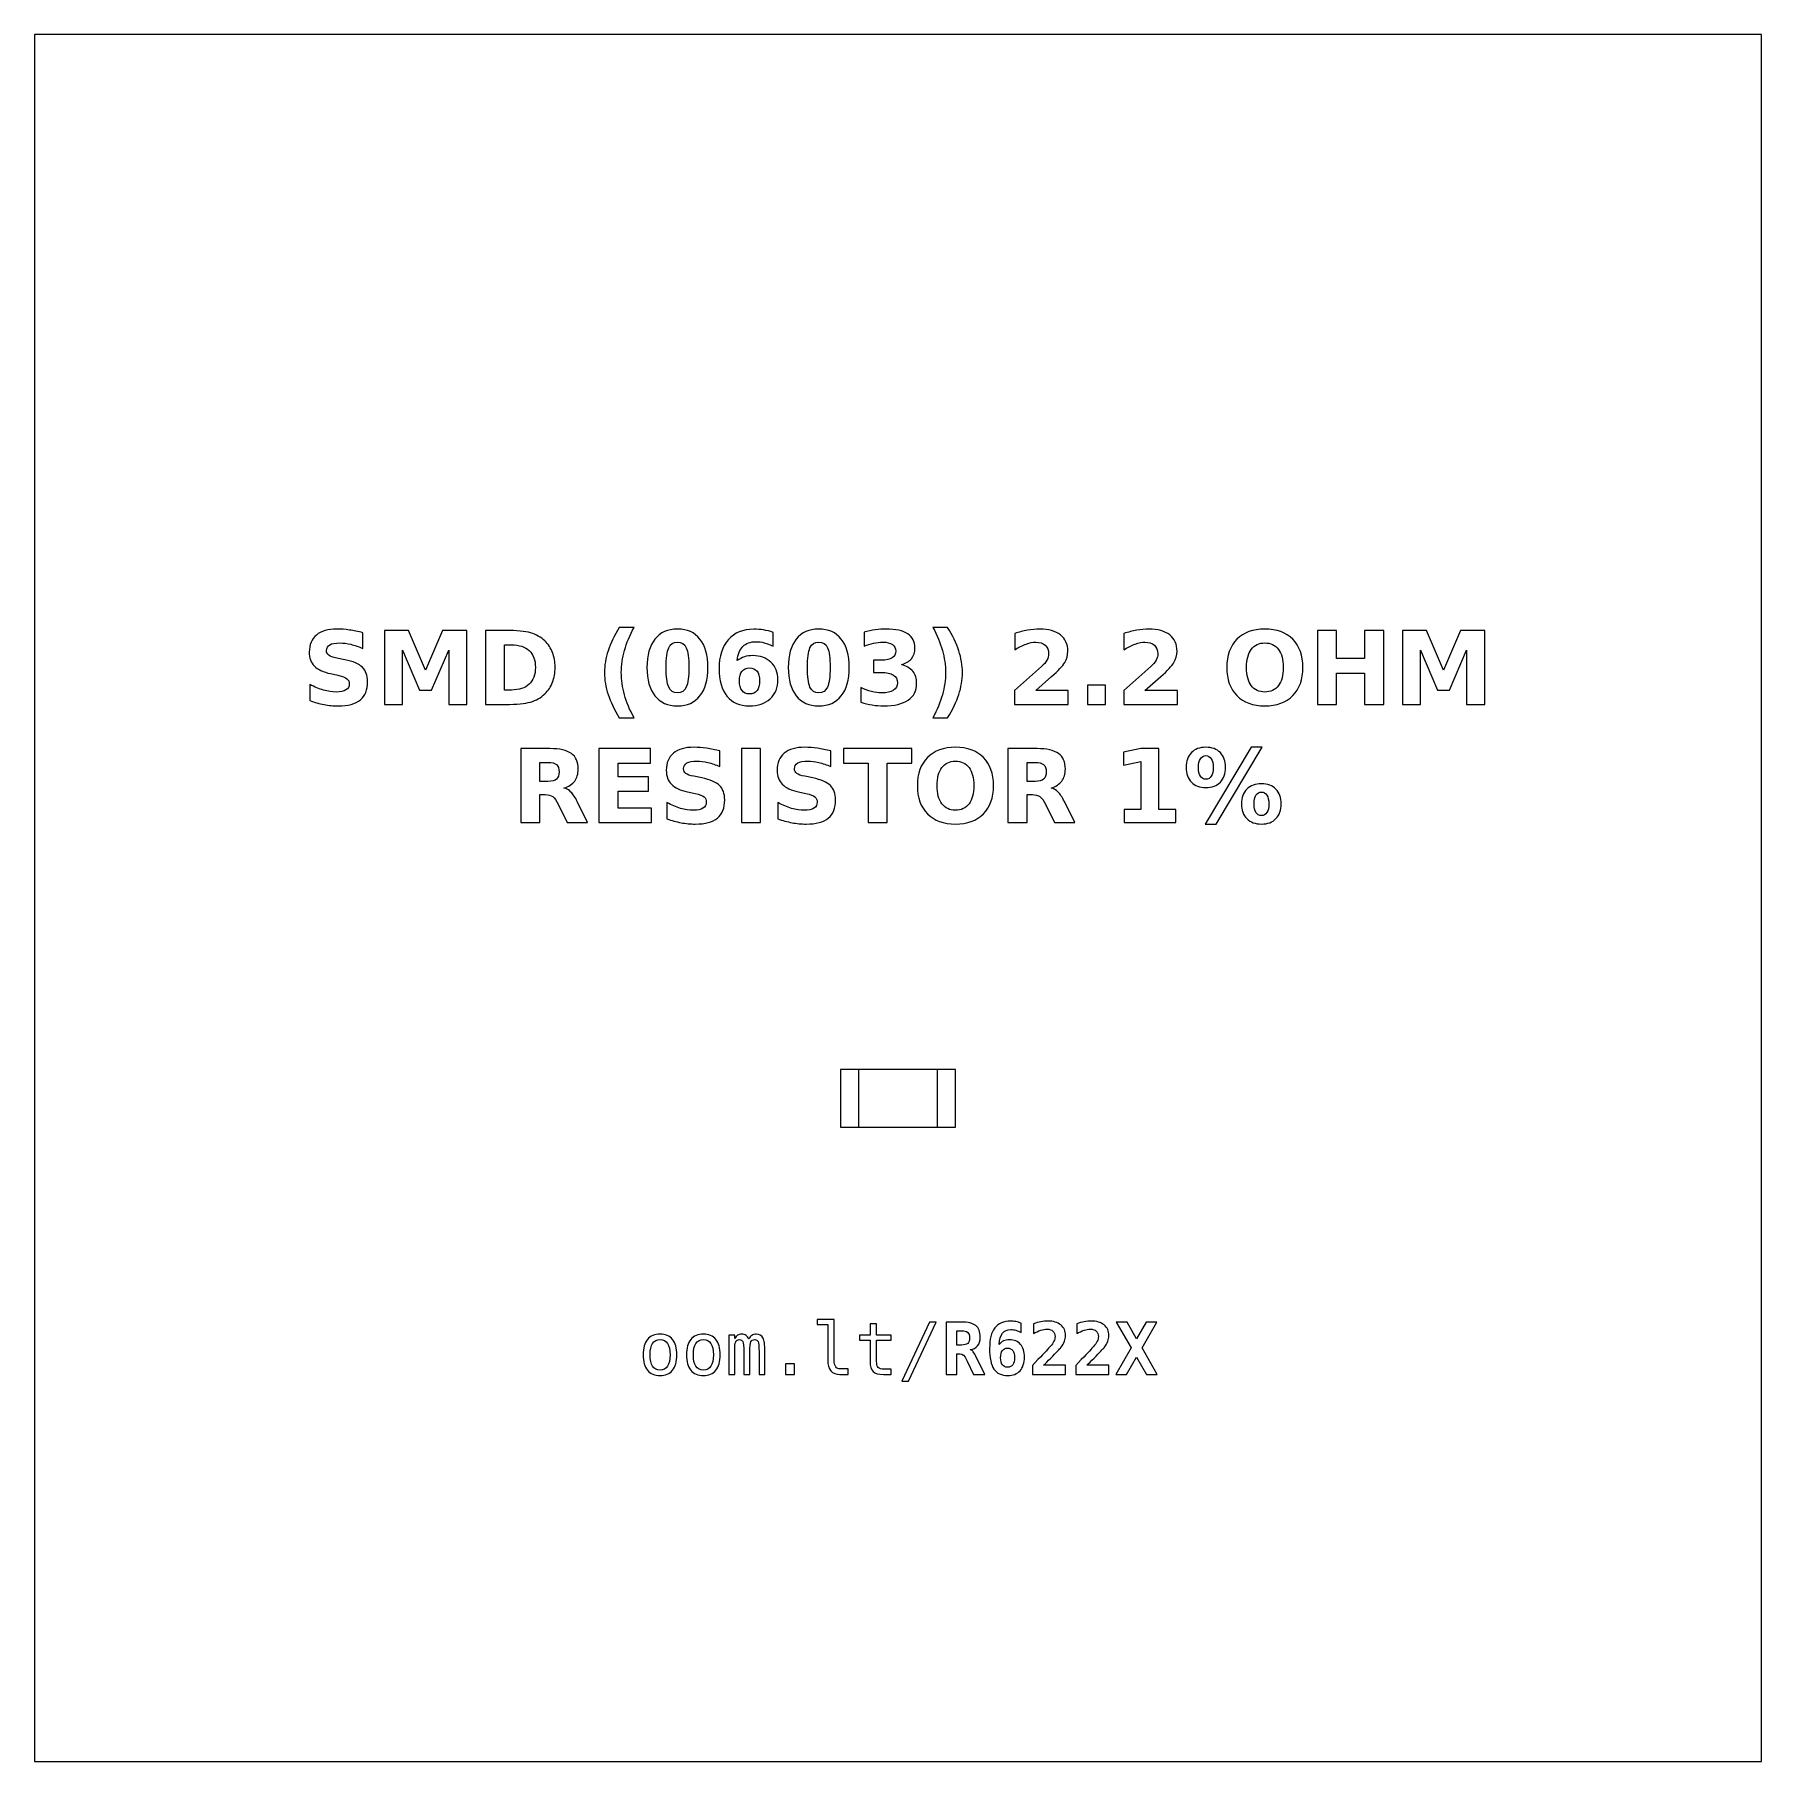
# Model space of a CAD drawing. Header units: centimetres. Extents: x -11.7 to -9.3, y -16.05 to -13.65.
import ezdxf

# ---------------------------------------------------------------- set-up
doc = ezdxf.new("R2010")
doc.units = ezdxf.units.CM
doc.header["$MEASUREMENT"] = 0
doc.layers.add('Layer 1', color=7, linetype='Continuous')

msp = doc.modelspace()

# ---------------------------------------------------------------- linework, layer by layer
at = {"layer": 'Layer 1', "color": 7}
msp.add_lwpolyline([(-11.7, -16.05), (-9.3, -16.05), (-9.3, -13.65), (-11.7, -13.65), (-11.7, -16.05)], close=True, dxfattribs=at)
at = {"layer": 'Layer 1', "color": 7, "lineweight": 9}
for points in [[(-10.58, -15.16855), (-10.42, -15.16855), (-10.42, -15.08855), (-10.58, -15.08855), (-10.58, -15.16855)], [(-10.555, -15.16855), (-10.445, -15.16855), (-10.445, -15.08855), (-10.555, -15.08855), (-10.555, -15.16855)]]:
    msp.add_lwpolyline(points, close=True, dxfattribs=at)
at = {"layer": 'Layer 1', "color": 250}
for points, knots in [([(-11.24384, -14.48139), (-11.24384, -14.48139), (-11.24384, -14.50314), (-11.24384, -14.50314), (-11.24384, -14.50314), (-11.24949, -14.50062), (-11.25501, -14.49872), (-11.26037, -14.49743), (-11.26037, -14.49743), (-11.26576, -14.49613), (-11.27084, -14.4955), (-11.27561, -14.4955), (-11.27561, -14.4955), (-11.28194, -14.4955), (-11.28664, -14.49637), (-11.28968, -14.49811), (-11.28968, -14.49811), (-11.29271, -14.49987), (-11.29422, -14.50258), (-11.29422, -14.50625), (-11.29422, -14.50625), (-11.29422, -14.509), (-11.29321, -14.51116), (-11.29116, -14.51269), (-11.29116, -14.51269), (-11.28911, -14.51422), (-11.2854, -14.51556), (-11.28001, -14.51666), (-11.28001, -14.51666), (-11.28001, -14.51666), (-11.26872, -14.51892), (-11.26872, -14.51892), (-11.26872, -14.51892), (-11.25727, -14.52123), (-11.24916, -14.52471), (-11.24434, -14.52941), (-11.24434, -14.52941), (-11.23951, -14.53409), (-11.23709, -14.54075), (-11.23709, -14.54938), (-11.23709, -14.54938), (-11.23709, -14.56074), (-11.24045, -14.56918), (-11.24718, -14.57471), (-11.24718, -14.57471), (-11.25391, -14.58023), (-11.26418, -14.58301), (-11.27801, -14.58301), (-11.27801, -14.58301), (-11.28455, -14.58301), (-11.29109, -14.5824), (-11.29765, -14.58115), (-11.29765, -14.58115), (-11.30421, -14.5799), (-11.3108, -14.57807), (-11.31736, -14.57565), (-11.31736, -14.57565), (-11.31736, -14.57565), (-11.31736, -14.55326), (-11.31736, -14.55326), (-11.31736, -14.55326), (-11.3108, -14.55674), (-11.30445, -14.55937), (-11.29831, -14.56114), (-11.29831, -14.56114), (-11.29217, -14.5629), (-11.28627, -14.56379), (-11.28058, -14.56379), (-11.28058, -14.56379), (-11.27479, -14.56379), (-11.27035, -14.56283), (-11.26727, -14.5609), (-11.26727, -14.5609), (-11.26418, -14.55897), (-11.26266, -14.55622), (-11.26266, -14.55262), (-11.26266, -14.55262), (-11.26266, -14.54942), (-11.26369, -14.54693), (-11.26578, -14.54519), (-11.26578, -14.54519), (-11.26788, -14.54345), (-11.27204, -14.54188), (-11.2783, -14.54051), (-11.2783, -14.54051), (-11.2783, -14.54051), (-11.28857, -14.53823), (-11.28857, -14.53823), (-11.28857, -14.53823), (-11.29885, -14.53602), (-11.30638, -14.53252), (-11.31113, -14.52769), (-11.31113, -14.52769), (-11.31588, -14.52287), (-11.31825, -14.51636), (-11.31825, -14.5082), (-11.31825, -14.5082), (-11.31825, -14.49794), (-11.31494, -14.49006), (-11.30833, -14.48456), (-11.30833, -14.48456), (-11.30172, -14.47903), (-11.29222, -14.47628), (-11.2798, -14.47628), (-11.2798, -14.47628), (-11.27416, -14.47628), (-11.26835, -14.47671), (-11.26237, -14.47755), (-11.26237, -14.47755), (-11.2564, -14.4784), (-11.25022, -14.47967), (-11.24384, -14.48139)], [0, 0, 0, 0, 0.0357143, 0.0357143, 0.0357143, 0.0357143, 0.0714286, 0.0714286, 0.0714286, 0.0714286, 0.1071429, 0.1071429, 0.1071429, 0.1071429, 0.1428571, 0.1428571, 0.1428571, 0.1428571, 0.1785714, 0.1785714, 0.1785714, 0.1785714, 0.2142857, 0.2142857, 0.2142857, 0.2142857, 0.25, 0.25, 0.25, 0.25, 0.2857143, 0.2857143, 0.2857143, 0.2857143, 0.3214286, 0.3214286, 0.3214286, 0.3214286, 0.3571429, 0.3571429, 0.3571429, 0.3571429, 0.3928571, 0.3928571, 0.3928571, 0.3928571, 0.4285714, 0.4285714, 0.4285714, 0.4285714, 0.4642857, 0.4642857, 0.4642857, 0.4642857, 0.5, 0.5, 0.5, 0.5, 0.5357143, 0.5357143, 0.5357143, 0.5357143, 0.5714286, 0.5714286, 0.5714286, 0.5714286, 0.6071429, 0.6071429, 0.6071429, 0.6071429, 0.6428571, 0.6428571, 0.6428571, 0.6428571, 0.6785714, 0.6785714, 0.6785714, 0.6785714, 0.7142857, 0.7142857, 0.7142857, 0.7142857, 0.75, 0.75, 0.75, 0.75, 0.7857143, 0.7857143, 0.7857143, 0.7857143, 0.8214286, 0.8214286, 0.8214286, 0.8214286, 0.8571429, 0.8571429, 0.8571429, 0.8571429, 0.8928571, 0.8928571, 0.8928571, 0.8928571, 0.9285714, 0.9285714, 0.9285714, 0.9285714, 0.9642857, 0.9642857, 0.9642857, 0.9642857, 1, 1, 1, 1]), ([(-11.21381, -14.47814), (-11.21381, -14.47814), (-11.18006, -14.47814), (-11.18006, -14.47814), (-11.18006, -14.47814), (-11.18006, -14.47814), (-11.15661, -14.5332), (-11.15661, -14.5332), (-11.15661, -14.5332), (-11.15661, -14.5332), (-11.13305, -14.47814), (-11.13305, -14.47814), (-11.13305, -14.47814), (-11.13305, -14.47814), (-11.09937, -14.47814), (-11.09937, -14.47814), (-11.09937, -14.47814), (-11.09937, -14.47814), (-11.09937, -14.58101), (-11.09937, -14.58101), (-11.09937, -14.58101), (-11.09937, -14.58101), (-11.12444, -14.58101), (-11.12444, -14.58101), (-11.12444, -14.58101), (-11.12444, -14.58101), (-11.12444, -14.50577), (-11.12444, -14.50577), (-11.12444, -14.50577), (-11.12444, -14.50577), (-11.14815, -14.56123), (-11.14815, -14.56123), (-11.14815, -14.56123), (-11.14815, -14.56123), (-11.16496, -14.56123), (-11.16496, -14.56123), (-11.16496, -14.56123), (-11.16496, -14.56123), (-11.18867, -14.50577), (-11.18867, -14.50577), (-11.18867, -14.50577), (-11.18867, -14.50577), (-11.18867, -14.58101), (-11.18867, -14.58101), (-11.18867, -14.58101), (-11.18867, -14.58101), (-11.21381, -14.58101), (-11.21381, -14.58101), (-11.21381, -14.58101), (-11.21381, -14.58101), (-11.21381, -14.47814), (-11.21381, -14.47814)], [0, 0, 0, 0, 0.0769231, 0.0769231, 0.0769231, 0.0769231, 0.1538462, 0.1538462, 0.1538462, 0.1538462, 0.2307692, 0.2307692, 0.2307692, 0.2307692, 0.3076923, 0.3076923, 0.3076923, 0.3076923, 0.3846154, 0.3846154, 0.3846154, 0.3846154, 0.4615385, 0.4615385, 0.4615385, 0.4615385, 0.5384615, 0.5384615, 0.5384615, 0.5384615, 0.6153846, 0.6153846, 0.6153846, 0.6153846, 0.6923077, 0.6923077, 0.6923077, 0.6923077, 0.7692308, 0.7692308, 0.7692308, 0.7692308, 0.8461538, 0.8461538, 0.8461538, 0.8461538, 0.9230769, 0.9230769, 0.9230769, 0.9230769, 1, 1, 1, 1]), ([(-11.07338, -14.47814), (-11.07338, -14.47814), (-11.04539, -14.47814), (-11.04539, -14.47814), (-11.04539, -14.47814), (-11.02978, -14.47814), (-11.01816, -14.47925), (-11.01052, -14.48148), (-11.01052, -14.48148), (-11.00287, -14.48371), (-10.99631, -14.48748), (-10.99083, -14.49282), (-10.99083, -14.49282), (-10.98601, -14.49745), (-10.98244, -14.50281), (-10.98008, -14.50888), (-10.98008, -14.50888), (-10.97776, -14.51492), (-10.97658, -14.52179), (-10.97658, -14.52948), (-10.97658, -14.52948), (-10.97658, -14.53724), (-10.97776, -14.54416), (-10.98008, -14.55025), (-10.98008, -14.55025), (-10.98244, -14.55634), (-10.98601, -14.5617), (-10.99083, -14.56633), (-10.99083, -14.56633), (-10.99636, -14.57167), (-11.00297, -14.57544), (-11.01068, -14.57767), (-11.01068, -14.57767), (-11.0184, -14.5799), (-11.02997, -14.58101), (-11.04539, -14.58101), (-11.04539, -14.58101), (-11.04539, -14.58101), (-11.07338, -14.58101), (-11.07338, -14.58101), (-11.07338, -14.58101), (-11.07338, -14.58101), (-11.07338, -14.47814), (-11.07338, -14.47814)], [0, 0, 0, 0, 0.0909091, 0.0909091, 0.0909091, 0.0909091, 0.1818182, 0.1818182, 0.1818182, 0.1818182, 0.2727273, 0.2727273, 0.2727273, 0.2727273, 0.3636364, 0.3636364, 0.3636364, 0.3636364, 0.4545455, 0.4545455, 0.4545455, 0.4545455, 0.5454545, 0.5454545, 0.5454545, 0.5454545, 0.6363636, 0.6363636, 0.6363636, 0.6363636, 0.7272727, 0.7272727, 0.7272727, 0.7272727, 0.8181818, 0.8181818, 0.8181818, 0.8181818, 0.9090909, 0.9090909, 0.9090909, 0.9090909, 1, 1, 1, 1]), ([(-10.86689, -14.59961), (-10.86689, -14.59961), (-10.88735, -14.59961), (-10.88735, -14.59961), (-10.88735, -14.59961), (-10.89438, -14.58828), (-10.89958, -14.57748), (-10.90292, -14.56725), (-10.90292, -14.56725), (-10.90628, -14.55704), (-10.90795, -14.54691), (-10.90795, -14.53684), (-10.90795, -14.53684), (-10.90795, -14.52678), (-10.90626, -14.51659), (-10.9029, -14.50629), (-10.9029, -14.50629), (-10.89951, -14.49597), (-10.89434, -14.4852), (-10.88735, -14.47393), (-10.88735, -14.47393), (-10.88735, -14.47393), (-10.86689, -14.47393), (-10.86689, -14.47393), (-10.86689, -14.47393), (-10.87277, -14.48482), (-10.87717, -14.49547), (-10.88011, -14.50587), (-10.88011, -14.50587), (-10.88305, -14.51626), (-10.88453, -14.52654), (-10.88453, -14.5367), (-10.88453, -14.5367), (-10.88453, -14.54686), (-10.88307, -14.55714), (-10.88016, -14.56758), (-10.88016, -14.56758), (-10.87724, -14.578), (-10.87282, -14.58868), (-10.86689, -14.59961)], [0, 0, 0, 0, 0.1, 0.1, 0.1, 0.1, 0.2, 0.2, 0.2, 0.2, 0.3, 0.3, 0.3, 0.3, 0.4, 0.4, 0.4, 0.4, 0.5, 0.5, 0.5, 0.5, 0.6, 0.6, 0.6, 0.6, 0.7, 0.7, 0.7, 0.7, 0.8, 0.8, 0.8, 0.8, 0.9, 0.9, 0.9, 0.9, 1, 1, 1, 1]), ([(-10.76416, -14.52967), (-10.76416, -14.54672), (-10.76783, -14.55987), (-10.77519, -14.56913), (-10.77519, -14.56913), (-10.78253, -14.57838), (-10.79297, -14.58301), (-10.80647, -14.58301), (-10.80647, -14.58301), (-10.82002, -14.58301), (-10.83048, -14.57838), (-10.83782, -14.56913), (-10.83782, -14.56913), (-10.84518, -14.55987), (-10.84885, -14.54672), (-10.84885, -14.52967), (-10.84885, -14.52967), (-10.84885, -14.5126), (-10.84518, -14.49942), (-10.83782, -14.49016), (-10.83782, -14.49016), (-10.83048, -14.48092), (-10.82002, -14.47628), (-10.80647, -14.47628), (-10.80647, -14.47628), (-10.79297, -14.47628), (-10.78253, -14.48092), (-10.77519, -14.49016), (-10.77519, -14.49016), (-10.76783, -14.49942), (-10.76416, -14.5126), (-10.76416, -14.52967)], [0, 0, 0, 0, 0.125, 0.125, 0.125, 0.125, 0.25, 0.25, 0.25, 0.25, 0.375, 0.375, 0.375, 0.375, 0.5, 0.5, 0.5, 0.5, 0.625, 0.625, 0.625, 0.625, 0.75, 0.75, 0.75, 0.75, 0.875, 0.875, 0.875, 0.875, 1, 1, 1, 1]), ([(-10.79069, -14.52948), (-10.79069, -14.51662), (-10.79189, -14.50756), (-10.79431, -14.50229), (-10.79431, -14.50229), (-10.79671, -14.49705), (-10.80078, -14.49442), (-10.80647, -14.49442), (-10.80647, -14.49442), (-10.81216, -14.49442), (-10.81623, -14.49705), (-10.81868, -14.50229), (-10.81868, -14.50229), (-10.8211, -14.50756), (-10.82232, -14.51662), (-10.82232, -14.52948), (-10.82232, -14.52948), (-10.82232, -14.54246), (-10.8211, -14.55164), (-10.81868, -14.55695), (-10.81868, -14.55695), (-10.81623, -14.56229), (-10.81216, -14.56495), (-10.80647, -14.56495), (-10.80647, -14.56495), (-10.80083, -14.56495), (-10.79678, -14.56229), (-10.79433, -14.55695), (-10.79433, -14.55695), (-10.79191, -14.55164), (-10.79069, -14.54246), (-10.79069, -14.52948)], [0, 0, 0, 0, 0.125, 0.125, 0.125, 0.125, 0.25, 0.25, 0.25, 0.25, 0.375, 0.375, 0.375, 0.375, 0.5, 0.5, 0.5, 0.5, 0.625, 0.625, 0.625, 0.625, 0.75, 0.75, 0.75, 0.75, 0.875, 0.875, 0.875, 0.875, 1, 1, 1, 1]), ([(-10.67357, -14.48082), (-10.67357, -14.48082), (-10.67357, -14.49985), (-10.67357, -14.49985), (-10.67357, -14.49985), (-10.67794, -14.49778), (-10.68203, -14.49625), (-10.68589, -14.49526), (-10.68589, -14.49526), (-10.68975, -14.49427), (-10.69353, -14.49378), (-10.6972, -14.49378), (-10.6972, -14.49378), (-10.70511, -14.49378), (-10.71124, -14.49597), (-10.71566, -14.50037), (-10.71566, -14.50037), (-10.72006, -14.50474), (-10.72265, -14.51125), (-10.72338, -14.51989), (-10.72338, -14.51989), (-10.72035, -14.51765), (-10.71705, -14.51596), (-10.71352, -14.51483), (-10.71352, -14.51483), (-10.71, -14.5137), (-10.70614, -14.51314), (-10.70195, -14.51314), (-10.70195, -14.51314), (-10.69144, -14.51314), (-10.68295, -14.51622), (-10.67651, -14.52238), (-10.67651, -14.52238), (-10.67004, -14.52852), (-10.66682, -14.53658), (-10.66682, -14.54656), (-10.66682, -14.54656), (-10.66682, -14.55759), (-10.67042, -14.56641), (-10.67764, -14.57306), (-10.67764, -14.57306), (-10.68483, -14.57969), (-10.69452, -14.58301), (-10.70663, -14.58301), (-10.70663, -14.58301), (-10.71999, -14.58301), (-10.73034, -14.57849), (-10.73768, -14.56946), (-10.73768, -14.56946), (-10.74499, -14.56045), (-10.74866, -14.54764), (-10.74866, -14.53106), (-10.74866, -14.53106), (-10.74866, -14.51408), (-10.74438, -14.50072), (-10.73582, -14.49101), (-10.73582, -14.49101), (-10.72724, -14.48129), (-10.7155, -14.47642), (-10.70057, -14.47642), (-10.70057, -14.47642), (-10.69584, -14.47642), (-10.69125, -14.4768), (-10.68678, -14.47753), (-10.68678, -14.47753), (-10.68234, -14.47826), (-10.67794, -14.47936), (-10.67357, -14.48082)], [0, 0, 0, 0, 0.0588235, 0.0588235, 0.0588235, 0.0588235, 0.1176471, 0.1176471, 0.1176471, 0.1176471, 0.1764706, 0.1764706, 0.1764706, 0.1764706, 0.2352941, 0.2352941, 0.2352941, 0.2352941, 0.2941176, 0.2941176, 0.2941176, 0.2941176, 0.3529412, 0.3529412, 0.3529412, 0.3529412, 0.4117647, 0.4117647, 0.4117647, 0.4117647, 0.4705882, 0.4705882, 0.4705882, 0.4705882, 0.5294118, 0.5294118, 0.5294118, 0.5294118, 0.5882353, 0.5882353, 0.5882353, 0.5882353, 0.6470588, 0.6470588, 0.6470588, 0.6470588, 0.7058824, 0.7058824, 0.7058824, 0.7058824, 0.7647059, 0.7647059, 0.7647059, 0.7647059, 0.8235294, 0.8235294, 0.8235294, 0.8235294, 0.8823529, 0.8823529, 0.8823529, 0.8823529, 0.9411765, 0.9411765, 0.9411765, 0.9411765, 1, 1, 1, 1]), ([(-10.56778, -14.52967), (-10.56778, -14.54672), (-10.57145, -14.55987), (-10.57881, -14.56913), (-10.57881, -14.56913), (-10.58615, -14.57838), (-10.59659, -14.58301), (-10.61009, -14.58301), (-10.61009, -14.58301), (-10.62364, -14.58301), (-10.6341, -14.57838), (-10.64144, -14.56913), (-10.64144, -14.56913), (-10.6488, -14.55987), (-10.65247, -14.54672), (-10.65247, -14.52967), (-10.65247, -14.52967), (-10.65247, -14.5126), (-10.6488, -14.49942), (-10.64144, -14.49016), (-10.64144, -14.49016), (-10.6341, -14.48092), (-10.62364, -14.47628), (-10.61009, -14.47628), (-10.61009, -14.47628), (-10.59659, -14.47628), (-10.58615, -14.48092), (-10.57881, -14.49016), (-10.57881, -14.49016), (-10.57145, -14.49942), (-10.56778, -14.5126), (-10.56778, -14.52967)], [0, 0, 0, 0, 0.125, 0.125, 0.125, 0.125, 0.25, 0.25, 0.25, 0.25, 0.375, 0.375, 0.375, 0.375, 0.5, 0.5, 0.5, 0.5, 0.625, 0.625, 0.625, 0.625, 0.75, 0.75, 0.75, 0.75, 0.875, 0.875, 0.875, 0.875, 1, 1, 1, 1]), ([(-10.59431, -14.52948), (-10.59431, -14.51662), (-10.59551, -14.50756), (-10.59793, -14.50229), (-10.59793, -14.50229), (-10.60033, -14.49705), (-10.6044, -14.49442), (-10.61009, -14.49442), (-10.61009, -14.49442), (-10.61578, -14.49442), (-10.61985, -14.49705), (-10.6223, -14.50229), (-10.6223, -14.50229), (-10.62472, -14.50756), (-10.62594, -14.51662), (-10.62594, -14.52948), (-10.62594, -14.52948), (-10.62594, -14.54246), (-10.62472, -14.55164), (-10.6223, -14.55695), (-10.6223, -14.55695), (-10.61985, -14.56229), (-10.61578, -14.56495), (-10.61009, -14.56495), (-10.61009, -14.56495), (-10.60445, -14.56495), (-10.6004, -14.56229), (-10.59795, -14.55695), (-10.59795, -14.55695), (-10.59553, -14.55164), (-10.59431, -14.54246), (-10.59431, -14.52948)], [0, 0, 0, 0, 0.125, 0.125, 0.125, 0.125, 0.25, 0.25, 0.25, 0.25, 0.375, 0.375, 0.375, 0.375, 0.5, 0.5, 0.5, 0.5, 0.625, 0.625, 0.625, 0.625, 0.75, 0.75, 0.75, 0.75, 0.875, 0.875, 0.875, 0.875, 1, 1, 1, 1]), ([(-10.4953, -14.52553), (-10.48838, -14.52732), (-10.48309, -14.53045), (-10.47949, -14.53487), (-10.47949, -14.53487), (-10.47589, -14.53931), (-10.47408, -14.54493), (-10.47408, -14.55178), (-10.47408, -14.55178), (-10.47408, -14.56198), (-10.47799, -14.56974), (-10.48579, -14.57506), (-10.48579, -14.57506), (-10.4936, -14.58035), (-10.50499, -14.58301), (-10.51997, -14.58301), (-10.51997, -14.58301), (-10.52526, -14.58301), (-10.53055, -14.58259), (-10.53587, -14.58174), (-10.53587, -14.58174), (-10.54116, -14.58089), (-10.5464, -14.5796), (-10.5516, -14.57791), (-10.5516, -14.57791), (-10.5516, -14.57791), (-10.5516, -14.55744), (-10.5516, -14.55744), (-10.5516, -14.55744), (-10.54664, -14.55991), (-10.54172, -14.5618), (-10.53683, -14.56307), (-10.53683, -14.56307), (-10.53194, -14.56431), (-10.52712, -14.56495), (-10.52239, -14.56495), (-10.52239, -14.56495), (-10.51536, -14.56495), (-10.50997, -14.56372), (-10.50623, -14.5613), (-10.50623, -14.5613), (-10.50249, -14.55886), (-10.50061, -14.55538), (-10.50061, -14.55081), (-10.50061, -14.55081), (-10.50061, -14.54613), (-10.50254, -14.54258), (-10.50637, -14.54018), (-10.50637, -14.54018), (-10.51021, -14.53776), (-10.51587, -14.53656), (-10.52335, -14.53656), (-10.52335, -14.53656), (-10.52335, -14.53656), (-10.53396, -14.53656), (-10.53396, -14.53656), (-10.53396, -14.53656), (-10.53396, -14.53656), (-10.53396, -14.51946), (-10.53396, -14.51946), (-10.53396, -14.51946), (-10.53396, -14.51946), (-10.52281, -14.51946), (-10.52281, -14.51946), (-10.52281, -14.51946), (-10.51613, -14.51946), (-10.51119, -14.51843), (-10.50793, -14.51633), (-10.50793, -14.51633), (-10.50466, -14.51424), (-10.50303, -14.51107), (-10.50303, -14.50681), (-10.50303, -14.50681), (-10.50303, -14.50286), (-10.50461, -14.4998), (-10.50778, -14.49766), (-10.50778, -14.49766), (-10.51096, -14.4955), (-10.51543, -14.49442), (-10.52121, -14.49442), (-10.52121, -14.49442), (-10.52549, -14.49442), (-10.5298, -14.49489), (-10.53417, -14.49585), (-10.53417, -14.49585), (-10.53852, -14.49681), (-10.54285, -14.49825), (-10.54718, -14.50013), (-10.54718, -14.50013), (-10.54718, -14.50013), (-10.54718, -14.4807), (-10.54718, -14.4807), (-10.54718, -14.4807), (-10.54193, -14.47922), (-10.53676, -14.47812), (-10.53161, -14.47739), (-10.53161, -14.47739), (-10.52646, -14.47666), (-10.52143, -14.47628), (-10.51646, -14.47628), (-10.51646, -14.47628), (-10.5031, -14.47628), (-10.49309, -14.47847), (-10.48645, -14.48287), (-10.48645, -14.48287), (-10.47982, -14.48724), (-10.47651, -14.49385), (-10.47651, -14.50267), (-10.47651, -14.50267), (-10.47651, -14.50867), (-10.47808, -14.51361), (-10.48126, -14.51744), (-10.48126, -14.51744), (-10.48443, -14.52127), (-10.48911, -14.52398), (-10.4953, -14.52553)], [0, 0, 0, 0, 0.0344828, 0.0344828, 0.0344828, 0.0344828, 0.0689655, 0.0689655, 0.0689655, 0.0689655, 0.1034483, 0.1034483, 0.1034483, 0.1034483, 0.137931, 0.137931, 0.137931, 0.137931, 0.1724138, 0.1724138, 0.1724138, 0.1724138, 0.2068966, 0.2068966, 0.2068966, 0.2068966, 0.2413793, 0.2413793, 0.2413793, 0.2413793, 0.2758621, 0.2758621, 0.2758621, 0.2758621, 0.3103448, 0.3103448, 0.3103448, 0.3103448, 0.3448276, 0.3448276, 0.3448276, 0.3448276, 0.3793103, 0.3793103, 0.3793103, 0.3793103, 0.4137931, 0.4137931, 0.4137931, 0.4137931, 0.4482759, 0.4482759, 0.4482759, 0.4482759, 0.4827586, 0.4827586, 0.4827586, 0.4827586, 0.5172414, 0.5172414, 0.5172414, 0.5172414, 0.5517241, 0.5517241, 0.5517241, 0.5517241, 0.5862069, 0.5862069, 0.5862069, 0.5862069, 0.6206897, 0.6206897, 0.6206897, 0.6206897, 0.6551724, 0.6551724, 0.6551724, 0.6551724, 0.6896552, 0.6896552, 0.6896552, 0.6896552, 0.7241379, 0.7241379, 0.7241379, 0.7241379, 0.7586207, 0.7586207, 0.7586207, 0.7586207, 0.7931034, 0.7931034, 0.7931034, 0.7931034, 0.8275862, 0.8275862, 0.8275862, 0.8275862, 0.862069, 0.862069, 0.862069, 0.862069, 0.8965517, 0.8965517, 0.8965517, 0.8965517, 0.9310345, 0.9310345, 0.9310345, 0.9310345, 0.9655172, 0.9655172, 0.9655172, 0.9655172, 1, 1, 1, 1]), ([(-10.45155, -14.59961), (-10.44567, -14.58868), (-10.44125, -14.578), (-10.43831, -14.56758), (-10.43831, -14.56758), (-10.43537, -14.55714), (-10.43391, -14.54686), (-10.43391, -14.5367), (-10.43391, -14.5367), (-10.43391, -14.52654), (-10.43537, -14.51626), (-10.43831, -14.50587), (-10.43831, -14.50587), (-10.44125, -14.49547), (-10.44567, -14.48482), (-10.45155, -14.47393), (-10.45155, -14.47393), (-10.45155, -14.47393), (-10.43109, -14.47393), (-10.43109, -14.47393), (-10.43109, -14.47393), (-10.42411, -14.4852), (-10.41893, -14.49597), (-10.41554, -14.50629), (-10.41554, -14.50629), (-10.41218, -14.51659), (-10.41049, -14.52678), (-10.41049, -14.53684), (-10.41049, -14.53684), (-10.41049, -14.54691), (-10.41216, -14.55704), (-10.41552, -14.56725), (-10.41552, -14.56725), (-10.41886, -14.57748), (-10.42406, -14.58828), (-10.43109, -14.59961), (-10.43109, -14.59961), (-10.43109, -14.59961), (-10.45155, -14.59961), (-10.45155, -14.59961)], [0, 0, 0, 0, 0.1, 0.1, 0.1, 0.1, 0.2, 0.2, 0.2, 0.2, 0.3, 0.3, 0.3, 0.3, 0.4, 0.4, 0.4, 0.4, 0.5, 0.5, 0.5, 0.5, 0.6, 0.6, 0.6, 0.6, 0.7, 0.7, 0.7, 0.7, 0.8, 0.8, 0.8, 0.8, 0.9, 0.9, 0.9, 0.9, 1, 1, 1, 1]), ([(-10.30856, -14.56151), (-10.30856, -14.56151), (-10.26328, -14.56151), (-10.26328, -14.56151), (-10.26328, -14.56151), (-10.26328, -14.56151), (-10.26328, -14.58101), (-10.26328, -14.58101), (-10.26328, -14.58101), (-10.26328, -14.58101), (-10.33805, -14.58101), (-10.33805, -14.58101), (-10.33805, -14.58101), (-10.33805, -14.58101), (-10.33805, -14.56151), (-10.33805, -14.56151), (-10.33805, -14.56151), (-10.33805, -14.56151), (-10.30049, -14.52838), (-10.30049, -14.52838), (-10.30049, -14.52838), (-10.29713, -14.52534), (-10.29466, -14.52238), (-10.29306, -14.51949), (-10.29306, -14.51949), (-10.29144, -14.51659), (-10.29064, -14.51358), (-10.29064, -14.51045), (-10.29064, -14.51045), (-10.29064, -14.50563), (-10.29226, -14.50175), (-10.2955, -14.49881), (-10.2955, -14.49881), (-10.29873, -14.49587), (-10.30303, -14.49442), (-10.30842, -14.49442), (-10.30842, -14.49442), (-10.31255, -14.49442), (-10.31707, -14.49531), (-10.32199, -14.49707), (-10.32199, -14.49707), (-10.3269, -14.49884), (-10.33217, -14.50147), (-10.33777, -14.50495), (-10.33777, -14.50495), (-10.33777, -14.50495), (-10.33777, -14.48235), (-10.33777, -14.48235), (-10.33777, -14.48235), (-10.33179, -14.48038), (-10.32589, -14.47887), (-10.32006, -14.47784), (-10.32006, -14.47784), (-10.31422, -14.4768), (-10.30851, -14.47628), (-10.30289, -14.47628), (-10.30289, -14.47628), (-10.29059, -14.47628), (-10.28102, -14.47899), (-10.2742, -14.48442), (-10.2742, -14.48442), (-10.26738, -14.48983), (-10.26397, -14.49738), (-10.26397, -14.50709), (-10.26397, -14.50709), (-10.26397, -14.51269), (-10.26542, -14.51791), (-10.26832, -14.52276), (-10.26832, -14.52276), (-10.27121, -14.5276), (-10.2773, -14.53409), (-10.28657, -14.54223), (-10.28657, -14.54223), (-10.28657, -14.54223), (-10.30856, -14.56151), (-10.30856, -14.56151)], [0, 0, 0, 0, 0.0526316, 0.0526316, 0.0526316, 0.0526316, 0.1052632, 0.1052632, 0.1052632, 0.1052632, 0.1578947, 0.1578947, 0.1578947, 0.1578947, 0.2105263, 0.2105263, 0.2105263, 0.2105263, 0.2631579, 0.2631579, 0.2631579, 0.2631579, 0.3157895, 0.3157895, 0.3157895, 0.3157895, 0.3684211, 0.3684211, 0.3684211, 0.3684211, 0.4210526, 0.4210526, 0.4210526, 0.4210526, 0.4736842, 0.4736842, 0.4736842, 0.4736842, 0.5263158, 0.5263158, 0.5263158, 0.5263158, 0.5789474, 0.5789474, 0.5789474, 0.5789474, 0.6315789, 0.6315789, 0.6315789, 0.6315789, 0.6842105, 0.6842105, 0.6842105, 0.6842105, 0.7368421, 0.7368421, 0.7368421, 0.7368421, 0.7894737, 0.7894737, 0.7894737, 0.7894737, 0.8421053, 0.8421053, 0.8421053, 0.8421053, 0.8947368, 0.8947368, 0.8947368, 0.8947368, 0.9473684, 0.9473684, 0.9473684, 0.9473684, 1, 1, 1, 1]), ([(-10.15677, -14.56151), (-10.15677, -14.56151), (-10.11149, -14.56151), (-10.11149, -14.56151), (-10.11149, -14.56151), (-10.11149, -14.56151), (-10.11149, -14.58101), (-10.11149, -14.58101), (-10.11149, -14.58101), (-10.11149, -14.58101), (-10.18626, -14.58101), (-10.18626, -14.58101), (-10.18626, -14.58101), (-10.18626, -14.58101), (-10.18626, -14.56151), (-10.18626, -14.56151), (-10.18626, -14.56151), (-10.18626, -14.56151), (-10.1487, -14.52838), (-10.1487, -14.52838), (-10.1487, -14.52838), (-10.14534, -14.52534), (-10.14287, -14.52238), (-10.14127, -14.51949), (-10.14127, -14.51949), (-10.13965, -14.51659), (-10.13885, -14.51358), (-10.13885, -14.51045), (-10.13885, -14.51045), (-10.13885, -14.50563), (-10.14047, -14.50175), (-10.14371, -14.49881), (-10.14371, -14.49881), (-10.14694, -14.49587), (-10.15124, -14.49442), (-10.15663, -14.49442), (-10.15663, -14.49442), (-10.16076, -14.49442), (-10.16528, -14.49531), (-10.1702, -14.49707), (-10.1702, -14.49707), (-10.17511, -14.49884), (-10.18038, -14.50147), (-10.18598, -14.50495), (-10.18598, -14.50495), (-10.18598, -14.50495), (-10.18598, -14.48235), (-10.18598, -14.48235), (-10.18598, -14.48235), (-10.18, -14.48038), (-10.1741, -14.47887), (-10.16827, -14.47784), (-10.16827, -14.47784), (-10.16243, -14.4768), (-10.15672, -14.47628), (-10.1511, -14.47628), (-10.1511, -14.47628), (-10.1388, -14.47628), (-10.12923, -14.47899), (-10.12241, -14.48442), (-10.12241, -14.48442), (-10.11559, -14.48983), (-10.11218, -14.49738), (-10.11218, -14.50709), (-10.11218, -14.50709), (-10.11218, -14.51269), (-10.11363, -14.51791), (-10.11653, -14.52276), (-10.11653, -14.52276), (-10.11942, -14.5276), (-10.12551, -14.53409), (-10.13478, -14.54223), (-10.13478, -14.54223), (-10.13478, -14.54223), (-10.15677, -14.56151), (-10.15677, -14.56151)], [0, 0, 0, 0, 0.0526316, 0.0526316, 0.0526316, 0.0526316, 0.1052632, 0.1052632, 0.1052632, 0.1052632, 0.1578947, 0.1578947, 0.1578947, 0.1578947, 0.2105263, 0.2105263, 0.2105263, 0.2105263, 0.2631579, 0.2631579, 0.2631579, 0.2631579, 0.3157895, 0.3157895, 0.3157895, 0.3157895, 0.3684211, 0.3684211, 0.3684211, 0.3684211, 0.4210526, 0.4210526, 0.4210526, 0.4210526, 0.4736842, 0.4736842, 0.4736842, 0.4736842, 0.5263158, 0.5263158, 0.5263158, 0.5263158, 0.5789474, 0.5789474, 0.5789474, 0.5789474, 0.6315789, 0.6315789, 0.6315789, 0.6315789, 0.6842105, 0.6842105, 0.6842105, 0.6842105, 0.7368421, 0.7368421, 0.7368421, 0.7368421, 0.7894737, 0.7894737, 0.7894737, 0.7894737, 0.8421053, 0.8421053, 0.8421053, 0.8421053, 0.8947368, 0.8947368, 0.8947368, 0.8947368, 0.9473684, 0.9473684, 0.9473684, 0.9473684, 1, 1, 1, 1]), ([(-9.99016, -14.47628), (-9.97363, -14.47628), (-9.96067, -14.48101), (-9.95131, -14.49049), (-9.95131, -14.49049), (-9.94193, -14.49994), (-9.93725, -14.51299), (-9.93725, -14.52967), (-9.93725, -14.52967), (-9.93725, -14.5463), (-9.94193, -14.55935), (-9.95131, -14.5688), (-9.95131, -14.5688), (-9.96067, -14.57828), (-9.97363, -14.58301), (-9.99016, -14.58301), (-9.99016, -14.58301), (-10.00665, -14.58301), (-10.01958, -14.57828), (-10.02899, -14.5688), (-10.02899, -14.5688), (-10.03837, -14.55935), (-10.04308, -14.5463), (-10.04308, -14.52967), (-10.04308, -14.52967), (-10.04308, -14.51299), (-10.03837, -14.49994), (-10.02899, -14.49049), (-10.02899, -14.49049), (-10.01958, -14.48101), (-10.00665, -14.47628), (-9.99016, -14.47628)], [0, 0, 0, 0, 0.125, 0.125, 0.125, 0.125, 0.25, 0.25, 0.25, 0.25, 0.375, 0.375, 0.375, 0.375, 0.5, 0.5, 0.5, 0.5, 0.625, 0.625, 0.625, 0.625, 0.75, 0.75, 0.75, 0.75, 0.875, 0.875, 0.875, 0.875, 1, 1, 1, 1]), ([(-9.99016, -14.4955), (-9.99825, -14.4955), (-10.00451, -14.49848), (-10.00898, -14.50446), (-10.00898, -14.50446), (-10.01342, -14.51043), (-10.01566, -14.51883), (-10.01566, -14.52967), (-10.01566, -14.52967), (-10.01566, -14.54049), (-10.01342, -14.54886), (-10.00898, -14.55483), (-10.00898, -14.55483), (-10.00451, -14.56081), (-9.99825, -14.56379), (-9.99016, -14.56379), (-9.99016, -14.56379), (-9.98202, -14.56379), (-9.97575, -14.56081), (-9.97128, -14.55483), (-9.97128, -14.55483), (-9.96683, -14.54886), (-9.9646, -14.54049), (-9.9646, -14.52967), (-9.9646, -14.52967), (-9.9646, -14.51883), (-9.96683, -14.51043), (-9.97128, -14.50446), (-9.97128, -14.50446), (-9.97575, -14.49848), (-9.98202, -14.4955), (-9.99016, -14.4955)], [0, 0, 0, 0, 0.125, 0.125, 0.125, 0.125, 0.25, 0.25, 0.25, 0.25, 0.375, 0.375, 0.375, 0.375, 0.5, 0.5, 0.5, 0.5, 0.625, 0.625, 0.625, 0.625, 0.75, 0.75, 0.75, 0.75, 0.875, 0.875, 0.875, 0.875, 1, 1, 1, 1]), ([(-9.91718, -14.47814), (-9.91718, -14.47814), (-9.89065, -14.47814), (-9.89065, -14.47814), (-9.89065, -14.47814), (-9.89065, -14.47814), (-9.89065, -14.51735), (-9.89065, -14.51735), (-9.89065, -14.51735), (-9.89065, -14.51735), (-9.85152, -14.51735), (-9.85152, -14.51735), (-9.85152, -14.51735), (-9.85152, -14.51735), (-9.85152, -14.47814), (-9.85152, -14.47814), (-9.85152, -14.47814), (-9.85152, -14.47814), (-9.82499, -14.47814), (-9.82499, -14.47814), (-9.82499, -14.47814), (-9.82499, -14.47814), (-9.82499, -14.58101), (-9.82499, -14.58101), (-9.82499, -14.58101), (-9.82499, -14.58101), (-9.85152, -14.58101), (-9.85152, -14.58101), (-9.85152, -14.58101), (-9.85152, -14.58101), (-9.85152, -14.53741), (-9.85152, -14.53741), (-9.85152, -14.53741), (-9.85152, -14.53741), (-9.89065, -14.53741), (-9.89065, -14.53741), (-9.89065, -14.53741), (-9.89065, -14.53741), (-9.89065, -14.58101), (-9.89065, -14.58101), (-9.89065, -14.58101), (-9.89065, -14.58101), (-9.91718, -14.58101), (-9.91718, -14.58101), (-9.91718, -14.58101), (-9.91718, -14.58101), (-9.91718, -14.47814), (-9.91718, -14.47814)], [0, 0, 0, 0, 0.0833333, 0.0833333, 0.0833333, 0.0833333, 0.1666667, 0.1666667, 0.1666667, 0.1666667, 0.25, 0.25, 0.25, 0.25, 0.3333333, 0.3333333, 0.3333333, 0.3333333, 0.4166667, 0.4166667, 0.4166667, 0.4166667, 0.5, 0.5, 0.5, 0.5, 0.5833333, 0.5833333, 0.5833333, 0.5833333, 0.6666667, 0.6666667, 0.6666667, 0.6666667, 0.75, 0.75, 0.75, 0.75, 0.8333333, 0.8333333, 0.8333333, 0.8333333, 0.9166667, 0.9166667, 0.9166667, 0.9166667, 1, 1, 1, 1]), ([(-9.79909, -14.47814), (-9.79909, -14.47814), (-9.76534, -14.47814), (-9.76534, -14.47814), (-9.76534, -14.47814), (-9.76534, -14.47814), (-9.74189, -14.5332), (-9.74189, -14.5332), (-9.74189, -14.5332), (-9.74189, -14.5332), (-9.71833, -14.47814), (-9.71833, -14.47814), (-9.71833, -14.47814), (-9.71833, -14.47814), (-9.68465, -14.47814), (-9.68465, -14.47814), (-9.68465, -14.47814), (-9.68465, -14.47814), (-9.68465, -14.58101), (-9.68465, -14.58101), (-9.68465, -14.58101), (-9.68465, -14.58101), (-9.70972, -14.58101), (-9.70972, -14.58101), (-9.70972, -14.58101), (-9.70972, -14.58101), (-9.70972, -14.50577), (-9.70972, -14.50577), (-9.70972, -14.50577), (-9.70972, -14.50577), (-9.73343, -14.56123), (-9.73343, -14.56123), (-9.73343, -14.56123), (-9.73343, -14.56123), (-9.75024, -14.56123), (-9.75024, -14.56123), (-9.75024, -14.56123), (-9.75024, -14.56123), (-9.77395, -14.50577), (-9.77395, -14.50577), (-9.77395, -14.50577), (-9.77395, -14.50577), (-9.77395, -14.58101), (-9.77395, -14.58101), (-9.77395, -14.58101), (-9.77395, -14.58101), (-9.79909, -14.58101), (-9.79909, -14.58101), (-9.79909, -14.58101), (-9.79909, -14.58101), (-9.79909, -14.47814), (-9.79909, -14.47814)], [0, 0, 0, 0, 0.0769231, 0.0769231, 0.0769231, 0.0769231, 0.1538462, 0.1538462, 0.1538462, 0.1538462, 0.2307692, 0.2307692, 0.2307692, 0.2307692, 0.3076923, 0.3076923, 0.3076923, 0.3076923, 0.3846154, 0.3846154, 0.3846154, 0.3846154, 0.4615385, 0.4615385, 0.4615385, 0.4615385, 0.5384615, 0.5384615, 0.5384615, 0.5384615, 0.6153846, 0.6153846, 0.6153846, 0.6153846, 0.6923077, 0.6923077, 0.6923077, 0.6923077, 0.7692308, 0.7692308, 0.7692308, 0.7692308, 0.8461538, 0.8461538, 0.8461538, 0.8461538, 0.9230769, 0.9230769, 0.9230769, 0.9230769, 1, 1, 1, 1]), ([(-11.04685, -14.4982), (-11.04685, -14.4982), (-11.04685, -14.56095), (-11.04685, -14.56095), (-11.04685, -14.56095), (-11.04685, -14.56095), (-11.03735, -14.56095), (-11.03735, -14.56095), (-11.03735, -14.56095), (-11.02651, -14.56095), (-11.01823, -14.55827), (-11.01252, -14.55288), (-11.01252, -14.55288), (-11.0068, -14.54752), (-11.00393, -14.53971), (-11.00393, -14.52948), (-11.00393, -14.52948), (-11.00393, -14.51927), (-11.00678, -14.51151), (-11.01247, -14.5062), (-11.01247, -14.5062), (-11.01816, -14.50086), (-11.02646, -14.4982), (-11.03735, -14.4982), (-11.03735, -14.4982), (-11.03735, -14.4982), (-11.04685, -14.4982), (-11.04685, -14.4982)], [0, 0, 0, 0, 0.1428571, 0.1428571, 0.1428571, 0.1428571, 0.2857143, 0.2857143, 0.2857143, 0.2857143, 0.4285714, 0.4285714, 0.4285714, 0.4285714, 0.5714286, 0.5714286, 0.5714286, 0.5714286, 0.7142857, 0.7142857, 0.7142857, 0.7142857, 0.8571429, 0.8571429, 0.8571429, 0.8571429, 1, 1, 1, 1]), ([(-10.70635, -14.53023), (-10.71101, -14.53023), (-10.71449, -14.53174), (-10.71679, -14.53475), (-10.71679, -14.53475), (-10.71912, -14.53776), (-10.72027, -14.54228), (-10.72027, -14.54827), (-10.72027, -14.54827), (-10.72027, -14.55429), (-10.71912, -14.55881), (-10.71679, -14.56182), (-10.71679, -14.56182), (-10.71449, -14.56483), (-10.71101, -14.56633), (-10.70635, -14.56633), (-10.70635, -14.56633), (-10.70167, -14.56633), (-10.69817, -14.56483), (-10.69586, -14.56182), (-10.69586, -14.56182), (-10.69353, -14.55881), (-10.69238, -14.55429), (-10.69238, -14.54827), (-10.69238, -14.54827), (-10.69238, -14.54228), (-10.69353, -14.53776), (-10.69586, -14.53475), (-10.69586, -14.53475), (-10.69817, -14.53174), (-10.70167, -14.53023), (-10.70635, -14.53023)], [0, 0, 0, 0, 0.125, 0.125, 0.125, 0.125, 0.25, 0.25, 0.25, 0.25, 0.375, 0.375, 0.375, 0.375, 0.5, 0.5, 0.5, 0.5, 0.625, 0.625, 0.625, 0.625, 0.75, 0.75, 0.75, 0.75, 0.875, 0.875, 0.875, 0.875, 1, 1, 1, 1]), ([(-10.23664, -14.55434), (-10.23664, -14.55434), (-10.21182, -14.55434), (-10.21182, -14.55434), (-10.21182, -14.55434), (-10.21182, -14.55434), (-10.21182, -14.58101), (-10.21182, -14.58101), (-10.21182, -14.58101), (-10.21182, -14.58101), (-10.23664, -14.58101), (-10.23664, -14.58101), (-10.23664, -14.58101), (-10.23664, -14.58101), (-10.23664, -14.55434), (-10.23664, -14.55434)], [0, 0, 0, 0, 0.25, 0.25, 0.25, 0.25, 0.5, 0.5, 0.5, 0.5, 0.75, 0.75, 0.75, 0.75, 1, 1, 1, 1]), ([(-10.9977, -14.70634), (-10.9977, -14.70634), (-10.9977, -14.74526), (-10.9977, -14.74526), (-10.9977, -14.74526), (-10.9977, -14.74526), (-11.02423, -14.74526), (-11.02423, -14.74526), (-11.02423, -14.74526), (-11.02423, -14.74526), (-11.02423, -14.64239), (-11.02423, -14.64239), (-11.02423, -14.64239), (-11.02423, -14.64239), (-10.98371, -14.64239), (-10.98371, -14.64239), (-10.98371, -14.64239), (-10.97016, -14.64239), (-10.96021, -14.64467), (-10.95391, -14.64921), (-10.95391, -14.64921), (-10.94759, -14.65375), (-10.94443, -14.66095), (-10.94443, -14.67078), (-10.94443, -14.67078), (-10.94443, -14.67757), (-10.94608, -14.68317), (-10.94935, -14.68752), (-10.94935, -14.68752), (-10.95264, -14.6919), (-10.9576, -14.69512), (-10.96421, -14.69717), (-10.96421, -14.69717), (-10.96059, -14.69801), (-10.95732, -14.69987), (-10.95445, -14.70279), (-10.95445, -14.70279), (-10.95158, -14.7057), (-10.94869, -14.71012), (-10.94575, -14.71605), (-10.94575, -14.71605), (-10.94575, -14.71605), (-10.93133, -14.74526), (-10.93133, -14.74526), (-10.93133, -14.74526), (-10.93133, -14.74526), (-10.9596, -14.74526), (-10.9596, -14.74526), (-10.9596, -14.74526), (-10.9596, -14.74526), (-10.97214, -14.7197), (-10.97214, -14.7197), (-10.97214, -14.7197), (-10.97465, -14.71457), (-10.97722, -14.71104), (-10.97983, -14.70916), (-10.97983, -14.70916), (-10.98242, -14.70728), (-10.98587, -14.70634), (-10.9902, -14.70634), (-10.9902, -14.70634), (-10.9902, -14.70634), (-10.9977, -14.70634), (-10.9977, -14.70634)], [0, 0, 0, 0, 0.0625, 0.0625, 0.0625, 0.0625, 0.125, 0.125, 0.125, 0.125, 0.1875, 0.1875, 0.1875, 0.1875, 0.25, 0.25, 0.25, 0.25, 0.3125, 0.3125, 0.3125, 0.3125, 0.375, 0.375, 0.375, 0.375, 0.4375, 0.4375, 0.4375, 0.4375, 0.5, 0.5, 0.5, 0.5, 0.5625, 0.5625, 0.5625, 0.5625, 0.625, 0.625, 0.625, 0.625, 0.6875, 0.6875, 0.6875, 0.6875, 0.75, 0.75, 0.75, 0.75, 0.8125, 0.8125, 0.8125, 0.8125, 0.875, 0.875, 0.875, 0.875, 0.9375, 0.9375, 0.9375, 0.9375, 1, 1, 1, 1]), ([(-10.98653, -14.68802), (-10.98098, -14.68802), (-10.97698, -14.68698), (-10.97458, -14.68491), (-10.97458, -14.68491), (-10.97216, -14.68284), (-10.97096, -14.67943), (-10.97096, -14.6747), (-10.97096, -14.6747), (-10.97096, -14.67002), (-10.97216, -14.66666), (-10.97458, -14.66464), (-10.97458, -14.66464), (-10.97698, -14.66262), (-10.98098, -14.66161), (-10.98653, -14.66161), (-10.98653, -14.66161), (-10.98653, -14.66161), (-10.9977, -14.66161), (-10.9977, -14.66161), (-10.9977, -14.66161), (-10.9977, -14.66161), (-10.9977, -14.68802), (-10.9977, -14.68802), (-10.9977, -14.68802), (-10.9977, -14.68802), (-10.98653, -14.68802), (-10.98653, -14.68802)], [0, 0, 0, 0, 0.1428571, 0.1428571, 0.1428571, 0.1428571, 0.2857143, 0.2857143, 0.2857143, 0.2857143, 0.4285714, 0.4285714, 0.4285714, 0.4285714, 0.5714286, 0.5714286, 0.5714286, 0.5714286, 0.7142857, 0.7142857, 0.7142857, 0.7142857, 0.8571429, 0.8571429, 0.8571429, 0.8571429, 1, 1, 1, 1]), ([(-10.91558, -14.64239), (-10.91558, -14.64239), (-10.84399, -14.64239), (-10.84399, -14.64239), (-10.84399, -14.64239), (-10.84399, -14.64239), (-10.84399, -14.66245), (-10.84399, -14.66245), (-10.84399, -14.66245), (-10.84399, -14.66245), (-10.88905, -14.66245), (-10.88905, -14.66245), (-10.88905, -14.66245), (-10.88905, -14.66245), (-10.88905, -14.6816), (-10.88905, -14.6816), (-10.88905, -14.6816), (-10.88905, -14.6816), (-10.8467, -14.6816), (-10.8467, -14.6816), (-10.8467, -14.6816), (-10.8467, -14.6816), (-10.8467, -14.70166), (-10.8467, -14.70166), (-10.8467, -14.70166), (-10.8467, -14.70166), (-10.88905, -14.70166), (-10.88905, -14.70166), (-10.88905, -14.70166), (-10.88905, -14.70166), (-10.88905, -14.7252), (-10.88905, -14.7252), (-10.88905, -14.7252), (-10.88905, -14.7252), (-10.84249, -14.7252), (-10.84249, -14.7252), (-10.84249, -14.7252), (-10.84249, -14.7252), (-10.84249, -14.74526), (-10.84249, -14.74526), (-10.84249, -14.74526), (-10.84249, -14.74526), (-10.91558, -14.74526), (-10.91558, -14.74526), (-10.91558, -14.74526), (-10.91558, -14.74526), (-10.91558, -14.64239), (-10.91558, -14.64239)], [0, 0, 0, 0, 0.0833333, 0.0833333, 0.0833333, 0.0833333, 0.1666667, 0.1666667, 0.1666667, 0.1666667, 0.25, 0.25, 0.25, 0.25, 0.3333333, 0.3333333, 0.3333333, 0.3333333, 0.4166667, 0.4166667, 0.4166667, 0.4166667, 0.5, 0.5, 0.5, 0.5, 0.5833333, 0.5833333, 0.5833333, 0.5833333, 0.6666667, 0.6666667, 0.6666667, 0.6666667, 0.75, 0.75, 0.75, 0.75, 0.8333333, 0.8333333, 0.8333333, 0.8333333, 0.9166667, 0.9166667, 0.9166667, 0.9166667, 1, 1, 1, 1]), ([(-10.74759, -14.64564), (-10.74759, -14.64564), (-10.74759, -14.66739), (-10.74759, -14.66739), (-10.74759, -14.66739), (-10.75324, -14.66487), (-10.75876, -14.66297), (-10.76412, -14.66168), (-10.76412, -14.66168), (-10.76951, -14.66038), (-10.77459, -14.65975), (-10.77936, -14.65975), (-10.77936, -14.65975), (-10.78569, -14.65975), (-10.79039, -14.66062), (-10.79343, -14.66236), (-10.79343, -14.66236), (-10.79646, -14.66412), (-10.79797, -14.66683), (-10.79797, -14.6705), (-10.79797, -14.6705), (-10.79797, -14.67325), (-10.79696, -14.67541), (-10.79491, -14.67694), (-10.79491, -14.67694), (-10.79286, -14.67847), (-10.78915, -14.67981), (-10.78376, -14.68091), (-10.78376, -14.68091), (-10.78376, -14.68091), (-10.77247, -14.68317), (-10.77247, -14.68317), (-10.77247, -14.68317), (-10.76102, -14.68548), (-10.75291, -14.68896), (-10.74809, -14.69366), (-10.74809, -14.69366), (-10.74326, -14.69834), (-10.74084, -14.705), (-10.74084, -14.71363), (-10.74084, -14.71363), (-10.74084, -14.72499), (-10.7442, -14.73343), (-10.75093, -14.73896), (-10.75093, -14.73896), (-10.75766, -14.74448), (-10.76793, -14.74726), (-10.78176, -14.74726), (-10.78176, -14.74726), (-10.7883, -14.74726), (-10.79484, -14.74665), (-10.8014, -14.7454), (-10.8014, -14.7454), (-10.80796, -14.74415), (-10.81455, -14.74232), (-10.82111, -14.7399), (-10.82111, -14.7399), (-10.82111, -14.7399), (-10.82111, -14.71751), (-10.82111, -14.71751), (-10.82111, -14.71751), (-10.81455, -14.72099), (-10.8082, -14.72362), (-10.80206, -14.72539), (-10.80206, -14.72539), (-10.79592, -14.72715), (-10.79002, -14.72804), (-10.78433, -14.72804), (-10.78433, -14.72804), (-10.77854, -14.72804), (-10.7741, -14.72708), (-10.77102, -14.72515), (-10.77102, -14.72515), (-10.76793, -14.72322), (-10.76641, -14.72047), (-10.76641, -14.71687), (-10.76641, -14.71687), (-10.76641, -14.71367), (-10.76744, -14.71118), (-10.76953, -14.70944), (-10.76953, -14.70944), (-10.77163, -14.7077), (-10.77579, -14.70613), (-10.78205, -14.70476), (-10.78205, -14.70476), (-10.78205, -14.70476), (-10.79232, -14.70248), (-10.79232, -14.70248), (-10.79232, -14.70248), (-10.8026, -14.70027), (-10.81013, -14.69677), (-10.81488, -14.69194), (-10.81488, -14.69194), (-10.81963, -14.68712), (-10.822, -14.68061), (-10.822, -14.67245), (-10.822, -14.67245), (-10.822, -14.66219), (-10.81869, -14.65431), (-10.81208, -14.64881), (-10.81208, -14.64881), (-10.80547, -14.64328), (-10.79597, -14.64053), (-10.78355, -14.64053), (-10.78355, -14.64053), (-10.77791, -14.64053), (-10.7721, -14.64096), (-10.76612, -14.6418), (-10.76612, -14.6418), (-10.76015, -14.64265), (-10.75397, -14.64392), (-10.74759, -14.64564)], [0, 0, 0, 0, 0.0357143, 0.0357143, 0.0357143, 0.0357143, 0.0714286, 0.0714286, 0.0714286, 0.0714286, 0.1071429, 0.1071429, 0.1071429, 0.1071429, 0.1428571, 0.1428571, 0.1428571, 0.1428571, 0.1785714, 0.1785714, 0.1785714, 0.1785714, 0.2142857, 0.2142857, 0.2142857, 0.2142857, 0.25, 0.25, 0.25, 0.25, 0.2857143, 0.2857143, 0.2857143, 0.2857143, 0.3214286, 0.3214286, 0.3214286, 0.3214286, 0.3571429, 0.3571429, 0.3571429, 0.3571429, 0.3928571, 0.3928571, 0.3928571, 0.3928571, 0.4285714, 0.4285714, 0.4285714, 0.4285714, 0.4642857, 0.4642857, 0.4642857, 0.4642857, 0.5, 0.5, 0.5, 0.5, 0.5357143, 0.5357143, 0.5357143, 0.5357143, 0.5714286, 0.5714286, 0.5714286, 0.5714286, 0.6071429, 0.6071429, 0.6071429, 0.6071429, 0.6428571, 0.6428571, 0.6428571, 0.6428571, 0.6785714, 0.6785714, 0.6785714, 0.6785714, 0.7142857, 0.7142857, 0.7142857, 0.7142857, 0.75, 0.75, 0.75, 0.75, 0.7857143, 0.7857143, 0.7857143, 0.7857143, 0.8214286, 0.8214286, 0.8214286, 0.8214286, 0.8571429, 0.8571429, 0.8571429, 0.8571429, 0.8928571, 0.8928571, 0.8928571, 0.8928571, 0.9285714, 0.9285714, 0.9285714, 0.9285714, 0.9642857, 0.9642857, 0.9642857, 0.9642857, 1, 1, 1, 1]), ([(-10.71756, -14.64239), (-10.71756, -14.64239), (-10.69103, -14.64239), (-10.69103, -14.64239), (-10.69103, -14.64239), (-10.69103, -14.64239), (-10.69103, -14.74526), (-10.69103, -14.74526), (-10.69103, -14.74526), (-10.69103, -14.74526), (-10.71756, -14.74526), (-10.71756, -14.74526), (-10.71756, -14.74526), (-10.71756, -14.74526), (-10.71756, -14.64239), (-10.71756, -14.64239)], [0, 0, 0, 0, 0.25, 0.25, 0.25, 0.25, 0.5, 0.5, 0.5, 0.5, 0.75, 0.75, 0.75, 0.75, 1, 1, 1, 1]), ([(-10.59348, -14.64564), (-10.59348, -14.64564), (-10.59348, -14.66739), (-10.59348, -14.66739), (-10.59348, -14.66739), (-10.59913, -14.66487), (-10.60465, -14.66297), (-10.61001, -14.66168), (-10.61001, -14.66168), (-10.6154, -14.66038), (-10.62048, -14.65975), (-10.62525, -14.65975), (-10.62525, -14.65975), (-10.63158, -14.65975), (-10.63628, -14.66062), (-10.63932, -14.66236), (-10.63932, -14.66236), (-10.64235, -14.66412), (-10.64386, -14.66683), (-10.64386, -14.6705), (-10.64386, -14.6705), (-10.64386, -14.67325), (-10.64285, -14.67541), (-10.6408, -14.67694), (-10.6408, -14.67694), (-10.63875, -14.67847), (-10.63504, -14.67981), (-10.62965, -14.68091), (-10.62965, -14.68091), (-10.62965, -14.68091), (-10.61836, -14.68317), (-10.61836, -14.68317), (-10.61836, -14.68317), (-10.60691, -14.68548), (-10.5988, -14.68896), (-10.59398, -14.69366), (-10.59398, -14.69366), (-10.58915, -14.69834), (-10.58673, -14.705), (-10.58673, -14.71363), (-10.58673, -14.71363), (-10.58673, -14.72499), (-10.59009, -14.73343), (-10.59682, -14.73896), (-10.59682, -14.73896), (-10.60355, -14.74448), (-10.61382, -14.74726), (-10.62765, -14.74726), (-10.62765, -14.74726), (-10.63419, -14.74726), (-10.64073, -14.74665), (-10.64729, -14.7454), (-10.64729, -14.7454), (-10.65385, -14.74415), (-10.66044, -14.74232), (-10.667, -14.7399), (-10.667, -14.7399), (-10.667, -14.7399), (-10.667, -14.71751), (-10.667, -14.71751), (-10.667, -14.71751), (-10.66044, -14.72099), (-10.65409, -14.72362), (-10.64795, -14.72539), (-10.64795, -14.72539), (-10.64181, -14.72715), (-10.63591, -14.72804), (-10.63022, -14.72804), (-10.63022, -14.72804), (-10.62443, -14.72804), (-10.61999, -14.72708), (-10.61691, -14.72515), (-10.61691, -14.72515), (-10.61382, -14.72322), (-10.6123, -14.72047), (-10.6123, -14.71687), (-10.6123, -14.71687), (-10.6123, -14.71367), (-10.61333, -14.71118), (-10.61542, -14.70944), (-10.61542, -14.70944), (-10.61752, -14.7077), (-10.62168, -14.70613), (-10.62794, -14.70476), (-10.62794, -14.70476), (-10.62794, -14.70476), (-10.63821, -14.70248), (-10.63821, -14.70248), (-10.63821, -14.70248), (-10.64849, -14.70027), (-10.65602, -14.69677), (-10.66077, -14.69194), (-10.66077, -14.69194), (-10.66552, -14.68712), (-10.66789, -14.68061), (-10.66789, -14.67245), (-10.66789, -14.67245), (-10.66789, -14.66219), (-10.66458, -14.65431), (-10.65797, -14.64881), (-10.65797, -14.64881), (-10.65136, -14.64328), (-10.64186, -14.64053), (-10.62944, -14.64053), (-10.62944, -14.64053), (-10.6238, -14.64053), (-10.61799, -14.64096), (-10.61201, -14.6418), (-10.61201, -14.6418), (-10.60604, -14.64265), (-10.59986, -14.64392), (-10.59348, -14.64564)], [0, 0, 0, 0, 0.0357143, 0.0357143, 0.0357143, 0.0357143, 0.0714286, 0.0714286, 0.0714286, 0.0714286, 0.1071429, 0.1071429, 0.1071429, 0.1071429, 0.1428571, 0.1428571, 0.1428571, 0.1428571, 0.1785714, 0.1785714, 0.1785714, 0.1785714, 0.2142857, 0.2142857, 0.2142857, 0.2142857, 0.25, 0.25, 0.25, 0.25, 0.2857143, 0.2857143, 0.2857143, 0.2857143, 0.3214286, 0.3214286, 0.3214286, 0.3214286, 0.3571429, 0.3571429, 0.3571429, 0.3571429, 0.3928571, 0.3928571, 0.3928571, 0.3928571, 0.4285714, 0.4285714, 0.4285714, 0.4285714, 0.4642857, 0.4642857, 0.4642857, 0.4642857, 0.5, 0.5, 0.5, 0.5, 0.5357143, 0.5357143, 0.5357143, 0.5357143, 0.5714286, 0.5714286, 0.5714286, 0.5714286, 0.6071429, 0.6071429, 0.6071429, 0.6071429, 0.6428571, 0.6428571, 0.6428571, 0.6428571, 0.6785714, 0.6785714, 0.6785714, 0.6785714, 0.7142857, 0.7142857, 0.7142857, 0.7142857, 0.75, 0.75, 0.75, 0.75, 0.7857143, 0.7857143, 0.7857143, 0.7857143, 0.8214286, 0.8214286, 0.8214286, 0.8214286, 0.8571429, 0.8571429, 0.8571429, 0.8571429, 0.8928571, 0.8928571, 0.8928571, 0.8928571, 0.9285714, 0.9285714, 0.9285714, 0.9285714, 0.9642857, 0.9642857, 0.9642857, 0.9642857, 1, 1, 1, 1]), ([(-10.57573, -14.64239), (-10.57573, -14.64239), (-10.48093, -14.64239), (-10.48093, -14.64239), (-10.48093, -14.64239), (-10.48093, -14.64239), (-10.48093, -14.66245), (-10.48093, -14.66245), (-10.48093, -14.66245), (-10.48093, -14.66245), (-10.51503, -14.66245), (-10.51503, -14.66245), (-10.51503, -14.66245), (-10.51503, -14.66245), (-10.51503, -14.74526), (-10.51503, -14.74526), (-10.51503, -14.74526), (-10.51503, -14.74526), (-10.54156, -14.74526), (-10.54156, -14.74526), (-10.54156, -14.74526), (-10.54156, -14.74526), (-10.54156, -14.66245), (-10.54156, -14.66245), (-10.54156, -14.66245), (-10.54156, -14.66245), (-10.57573, -14.66245), (-10.57573, -14.66245), (-10.57573, -14.66245), (-10.57573, -14.66245), (-10.57573, -14.64239), (-10.57573, -14.64239)], [0, 0, 0, 0, 0.125, 0.125, 0.125, 0.125, 0.25, 0.25, 0.25, 0.25, 0.375, 0.375, 0.375, 0.375, 0.5, 0.5, 0.5, 0.5, 0.625, 0.625, 0.625, 0.625, 0.75, 0.75, 0.75, 0.75, 0.875, 0.875, 0.875, 0.875, 1, 1, 1, 1]), ([(-10.4202, -14.64053), (-10.40367, -14.64053), (-10.39071, -14.64526), (-10.38135, -14.65474), (-10.38135, -14.65474), (-10.37197, -14.66419), (-10.36729, -14.67724), (-10.36729, -14.69392), (-10.36729, -14.69392), (-10.36729, -14.71055), (-10.37197, -14.7236), (-10.38135, -14.73305), (-10.38135, -14.73305), (-10.39071, -14.74253), (-10.40367, -14.74726), (-10.4202, -14.74726), (-10.4202, -14.74726), (-10.43669, -14.74726), (-10.44962, -14.74253), (-10.45903, -14.73305), (-10.45903, -14.73305), (-10.46841, -14.7236), (-10.47312, -14.71055), (-10.47312, -14.69392), (-10.47312, -14.69392), (-10.47312, -14.67724), (-10.46841, -14.66419), (-10.45903, -14.65474), (-10.45903, -14.65474), (-10.44962, -14.64526), (-10.43669, -14.64053), (-10.4202, -14.64053)], [0, 0, 0, 0, 0.125, 0.125, 0.125, 0.125, 0.25, 0.25, 0.25, 0.25, 0.375, 0.375, 0.375, 0.375, 0.5, 0.5, 0.5, 0.5, 0.625, 0.625, 0.625, 0.625, 0.75, 0.75, 0.75, 0.75, 0.875, 0.875, 0.875, 0.875, 1, 1, 1, 1]), ([(-10.4202, -14.65975), (-10.42829, -14.65975), (-10.43455, -14.66273), (-10.43902, -14.66871), (-10.43902, -14.66871), (-10.44346, -14.67468), (-10.4457, -14.68308), (-10.4457, -14.69392), (-10.4457, -14.69392), (-10.4457, -14.70474), (-10.44346, -14.71311), (-10.43902, -14.71908), (-10.43902, -14.71908), (-10.43455, -14.72506), (-10.42829, -14.72804), (-10.4202, -14.72804), (-10.4202, -14.72804), (-10.41206, -14.72804), (-10.40579, -14.72506), (-10.40132, -14.71908), (-10.40132, -14.71908), (-10.39687, -14.71311), (-10.39464, -14.70474), (-10.39464, -14.69392), (-10.39464, -14.69392), (-10.39464, -14.68308), (-10.39687, -14.67468), (-10.40132, -14.66871), (-10.40132, -14.66871), (-10.40579, -14.66273), (-10.41206, -14.65975), (-10.4202, -14.65975)], [0, 0, 0, 0, 0.125, 0.125, 0.125, 0.125, 0.25, 0.25, 0.25, 0.25, 0.375, 0.375, 0.375, 0.375, 0.5, 0.5, 0.5, 0.5, 0.625, 0.625, 0.625, 0.625, 0.75, 0.75, 0.75, 0.75, 0.875, 0.875, 0.875, 0.875, 1, 1, 1, 1]), ([(-10.32069, -14.70634), (-10.32069, -14.70634), (-10.32069, -14.74526), (-10.32069, -14.74526), (-10.32069, -14.74526), (-10.32069, -14.74526), (-10.34722, -14.74526), (-10.34722, -14.74526), (-10.34722, -14.74526), (-10.34722, -14.74526), (-10.34722, -14.64239), (-10.34722, -14.64239), (-10.34722, -14.64239), (-10.34722, -14.64239), (-10.3067, -14.64239), (-10.3067, -14.64239), (-10.3067, -14.64239), (-10.29315, -14.64239), (-10.2832, -14.64467), (-10.2769, -14.64921), (-10.2769, -14.64921), (-10.27058, -14.65375), (-10.26742, -14.66095), (-10.26742, -14.67078), (-10.26742, -14.67078), (-10.26742, -14.67757), (-10.26907, -14.68317), (-10.27234, -14.68752), (-10.27234, -14.68752), (-10.27563, -14.6919), (-10.28059, -14.69512), (-10.2872, -14.69717), (-10.2872, -14.69717), (-10.28358, -14.69801), (-10.28031, -14.69987), (-10.27744, -14.70279), (-10.27744, -14.70279), (-10.27457, -14.7057), (-10.27168, -14.71012), (-10.26874, -14.71605), (-10.26874, -14.71605), (-10.26874, -14.71605), (-10.25432, -14.74526), (-10.25432, -14.74526), (-10.25432, -14.74526), (-10.25432, -14.74526), (-10.28259, -14.74526), (-10.28259, -14.74526), (-10.28259, -14.74526), (-10.28259, -14.74526), (-10.29513, -14.7197), (-10.29513, -14.7197), (-10.29513, -14.7197), (-10.29764, -14.71457), (-10.30021, -14.71104), (-10.30282, -14.70916), (-10.30282, -14.70916), (-10.30541, -14.70728), (-10.30886, -14.70634), (-10.31319, -14.70634), (-10.31319, -14.70634), (-10.31319, -14.70634), (-10.32069, -14.70634), (-10.32069, -14.70634)], [0, 0, 0, 0, 0.0625, 0.0625, 0.0625, 0.0625, 0.125, 0.125, 0.125, 0.125, 0.1875, 0.1875, 0.1875, 0.1875, 0.25, 0.25, 0.25, 0.25, 0.3125, 0.3125, 0.3125, 0.3125, 0.375, 0.375, 0.375, 0.375, 0.4375, 0.4375, 0.4375, 0.4375, 0.5, 0.5, 0.5, 0.5, 0.5625, 0.5625, 0.5625, 0.5625, 0.625, 0.625, 0.625, 0.625, 0.6875, 0.6875, 0.6875, 0.6875, 0.75, 0.75, 0.75, 0.75, 0.8125, 0.8125, 0.8125, 0.8125, 0.875, 0.875, 0.875, 0.875, 0.9375, 0.9375, 0.9375, 0.9375, 1, 1, 1, 1]), ([(-10.30952, -14.68802), (-10.30397, -14.68802), (-10.29997, -14.68698), (-10.29757, -14.68491), (-10.29757, -14.68491), (-10.29515, -14.68284), (-10.29395, -14.67943), (-10.29395, -14.6747), (-10.29395, -14.6747), (-10.29395, -14.67002), (-10.29515, -14.66666), (-10.29757, -14.66464), (-10.29757, -14.66464), (-10.29997, -14.66262), (-10.30397, -14.66161), (-10.30952, -14.66161), (-10.30952, -14.66161), (-10.30952, -14.66161), (-10.32069, -14.66161), (-10.32069, -14.66161), (-10.32069, -14.66161), (-10.32069, -14.66161), (-10.32069, -14.68802), (-10.32069, -14.68802), (-10.32069, -14.68802), (-10.32069, -14.68802), (-10.30952, -14.68802), (-10.30952, -14.68802)], [0, 0, 0, 0, 0.1428571, 0.1428571, 0.1428571, 0.1428571, 0.2857143, 0.2857143, 0.2857143, 0.2857143, 0.4285714, 0.4285714, 0.4285714, 0.4285714, 0.5714286, 0.5714286, 0.5714286, 0.5714286, 0.7142857, 0.7142857, 0.7142857, 0.7142857, 0.8571429, 0.8571429, 0.8571429, 0.8571429, 1, 1, 1, 1]), ([(-10.18587, -14.72694), (-10.18587, -14.72694), (-10.16244, -14.72694), (-10.16244, -14.72694), (-10.16244, -14.72694), (-10.16244, -14.72694), (-10.16244, -14.66045), (-10.16244, -14.66045), (-10.16244, -14.66045), (-10.16244, -14.66045), (-10.18648, -14.66542), (-10.18648, -14.66542), (-10.18648, -14.66542), (-10.18648, -14.66542), (-10.18648, -14.64735), (-10.18648, -14.64735), (-10.18648, -14.64735), (-10.18648, -14.64735), (-10.16258, -14.64239), (-10.16258, -14.64239), (-10.16258, -14.64239), (-10.16258, -14.64239), (-10.13737, -14.64239), (-10.13737, -14.64239), (-10.13737, -14.64239), (-10.13737, -14.64239), (-10.13737, -14.72694), (-10.13737, -14.72694), (-10.13737, -14.72694), (-10.13737, -14.72694), (-10.11395, -14.72694), (-10.11395, -14.72694), (-10.11395, -14.72694), (-10.11395, -14.72694), (-10.11395, -14.74526), (-10.11395, -14.74526), (-10.11395, -14.74526), (-10.11395, -14.74526), (-10.18587, -14.74526), (-10.18587, -14.74526), (-10.18587, -14.74526), (-10.18587, -14.74526), (-10.18587, -14.72694), (-10.18587, -14.72694)], [0, 0, 0, 0, 0.0909091, 0.0909091, 0.0909091, 0.0909091, 0.1818182, 0.1818182, 0.1818182, 0.1818182, 0.2727273, 0.2727273, 0.2727273, 0.2727273, 0.3636364, 0.3636364, 0.3636364, 0.3636364, 0.4545455, 0.4545455, 0.4545455, 0.4545455, 0.5454545, 0.5454545, 0.5454545, 0.5454545, 0.6363636, 0.6363636, 0.6363636, 0.6363636, 0.7272727, 0.7272727, 0.7272727, 0.7272727, 0.8181818, 0.8181818, 0.8181818, 0.8181818, 0.9090909, 0.9090909, 0.9090909, 0.9090909, 1, 1, 1, 1]), ([(-10.07218, -14.64053), (-10.06364, -14.64053), (-10.05691, -14.64303), (-10.05202, -14.64801), (-10.05202, -14.64801), (-10.04713, -14.653), (-10.04469, -14.65982), (-10.04469, -14.66852), (-10.04469, -14.66852), (-10.04469, -14.6772), (-10.04713, -14.68404), (-10.05202, -14.68905), (-10.05202, -14.68905), (-10.05691, -14.69406), (-10.06364, -14.69655), (-10.07218, -14.69655), (-10.07218, -14.69655), (-10.08072, -14.69655), (-10.08744, -14.69406), (-10.09233, -14.68905), (-10.09233, -14.68905), (-10.09723, -14.68404), (-10.09967, -14.6772), (-10.09967, -14.66852), (-10.09967, -14.66852), (-10.09967, -14.65982), (-10.09723, -14.653), (-10.09233, -14.64801), (-10.09233, -14.64801), (-10.08744, -14.64303), (-10.08072, -14.64053), (-10.07218, -14.64053)], [0, 0, 0, 0, 0.125, 0.125, 0.125, 0.125, 0.25, 0.25, 0.25, 0.25, 0.375, 0.375, 0.375, 0.375, 0.5, 0.5, 0.5, 0.5, 0.625, 0.625, 0.625, 0.625, 0.75, 0.75, 0.75, 0.75, 0.875, 0.875, 0.875, 0.875, 1, 1, 1, 1]), ([(-10.07218, -14.6521), (-10.07547, -14.6521), (-10.07803, -14.65354), (-10.07982, -14.65638), (-10.07982, -14.65638), (-10.08161, -14.65923), (-10.0825, -14.66328), (-10.0825, -14.66852), (-10.0825, -14.66852), (-10.0825, -14.67379), (-10.08161, -14.67788), (-10.07982, -14.68075), (-10.07982, -14.68075), (-10.07803, -14.68362), (-10.07547, -14.68505), (-10.07218, -14.68505), (-10.07218, -14.68505), (-10.06886, -14.68505), (-10.06632, -14.68362), (-10.06456, -14.68075), (-10.06456, -14.68075), (-10.06279, -14.67788), (-10.0619, -14.67379), (-10.0619, -14.66852), (-10.0619, -14.66852), (-10.0619, -14.66328), (-10.06279, -14.65923), (-10.06458, -14.65638), (-10.06458, -14.65638), (-10.06637, -14.65354), (-10.06891, -14.6521), (-10.07218, -14.6521)], [0, 0, 0, 0, 0.125, 0.125, 0.125, 0.125, 0.25, 0.25, 0.25, 0.25, 0.375, 0.375, 0.375, 0.375, 0.5, 0.5, 0.5, 0.5, 0.625, 0.625, 0.625, 0.625, 0.75, 0.75, 0.75, 0.75, 0.875, 0.875, 0.875, 0.875, 1, 1, 1, 1]), ([(-10.05804, -14.74726), (-10.05804, -14.74726), (-10.07326, -14.74726), (-10.07326, -14.74726), (-10.07326, -14.74726), (-10.07326, -14.74726), (-10.00898, -14.64053), (-10.00898, -14.64053), (-10.00898, -14.64053), (-10.00898, -14.64053), (-9.9937, -14.64053), (-9.9937, -14.64053), (-9.9937, -14.64053), (-9.9937, -14.64053), (-10.05804, -14.74726), (-10.05804, -14.74726)], [0, 0, 0, 0, 0.25, 0.25, 0.25, 0.25, 0.5, 0.5, 0.5, 0.5, 0.75, 0.75, 0.75, 0.75, 1, 1, 1, 1]), ([(-9.99487, -14.69124), (-9.98634, -14.69124), (-9.97961, -14.69371), (-9.97469, -14.69867), (-9.97469, -14.69867), (-9.96978, -14.70363), (-9.96731, -14.71045), (-9.96731, -14.71915), (-9.96731, -14.71915), (-9.96731, -14.72783), (-9.96978, -14.73468), (-9.97469, -14.73971), (-9.97469, -14.73971), (-9.97961, -14.74474), (-9.98634, -14.74726), (-9.99487, -14.74726), (-9.99487, -14.74726), (-10.00341, -14.74726), (-10.01016, -14.74474), (-10.0151, -14.73971), (-10.0151, -14.73971), (-10.02004, -14.73468), (-10.02251, -14.72783), (-10.02251, -14.71915), (-10.02251, -14.71915), (-10.02251, -14.7105), (-10.02004, -14.7037), (-10.0151, -14.69872), (-10.0151, -14.69872), (-10.01016, -14.69373), (-10.00341, -14.69124), (-9.99487, -14.69124)], [0, 0, 0, 0, 0.125, 0.125, 0.125, 0.125, 0.25, 0.25, 0.25, 0.25, 0.375, 0.375, 0.375, 0.375, 0.5, 0.5, 0.5, 0.5, 0.625, 0.625, 0.625, 0.625, 0.75, 0.75, 0.75, 0.75, 0.875, 0.875, 0.875, 0.875, 1, 1, 1, 1]), ([(-9.99487, -14.70281), (-9.99814, -14.70281), (-10.00066, -14.70422), (-10.00247, -14.70704), (-10.00247, -14.70704), (-10.00426, -14.70986), (-10.00515, -14.71391), (-10.00515, -14.71915), (-10.00515, -14.71915), (-10.00515, -14.72442), (-10.00426, -14.72849), (-10.00249, -14.73131), (-10.00249, -14.73131), (-10.00073, -14.73414), (-9.99819, -14.73555), (-9.99487, -14.73555), (-9.99487, -14.73555), (-9.99156, -14.73555), (-9.98904, -14.73414), (-9.98728, -14.73131), (-9.98728, -14.73131), (-9.98554, -14.72849), (-9.98467, -14.72442), (-9.98467, -14.71915), (-9.98467, -14.71915), (-9.98467, -14.71391), (-9.98556, -14.70986), (-9.98732, -14.70704), (-9.98732, -14.70704), (-9.98909, -14.70422), (-9.9916, -14.70281), (-9.99487, -14.70281)], [0, 0, 0, 0, 0.125, 0.125, 0.125, 0.125, 0.25, 0.25, 0.25, 0.25, 0.375, 0.375, 0.375, 0.375, 0.5, 0.5, 0.5, 0.5, 0.625, 0.625, 0.625, 0.625, 0.75, 0.75, 0.75, 0.75, 0.875, 0.875, 0.875, 0.875, 1, 1, 1, 1]), ([(-10.58876, -15.49235), (-10.58876, -15.49639), (-10.58802, -15.49942), (-10.58654, -15.50147), (-10.58654, -15.50147), (-10.58506, -15.50352), (-10.58287, -15.50455), (-10.57997, -15.50455), (-10.57997, -15.50455), (-10.57997, -15.50455), (-10.56947, -15.50455), (-10.56947, -15.50455), (-10.56947, -15.50455), (-10.56947, -15.50455), (-10.56947, -15.51217), (-10.56947, -15.51217), (-10.56947, -15.51217), (-10.56947, -15.51217), (-10.58084, -15.51217), (-10.58084, -15.51217), (-10.58084, -15.51217), (-10.58622, -15.51217), (-10.59037, -15.51044), (-10.59332, -15.50699), (-10.59332, -15.50699), (-10.59627, -15.50354), (-10.59774, -15.49865), (-10.59774, -15.49235), (-10.59774, -15.49235), (-10.59774, -15.49235), (-10.59774, -15.44268), (-10.59774, -15.44268), (-10.59774, -15.44268), (-10.59774, -15.44268), (-10.61214, -15.44268), (-10.61214, -15.44268), (-10.61214, -15.44268), (-10.61214, -15.44268), (-10.61214, -15.43565), (-10.61214, -15.43565), (-10.61214, -15.43565), (-10.61214, -15.43565), (-10.58876, -15.43565), (-10.58876, -15.43565), (-10.58876, -15.43565), (-10.58876, -15.43565), (-10.58876, -15.49235), (-10.58876, -15.49235)], [0, 0, 0, 0, 0.0833333, 0.0833333, 0.0833333, 0.0833333, 0.1666667, 0.1666667, 0.1666667, 0.1666667, 0.25, 0.25, 0.25, 0.25, 0.3333333, 0.3333333, 0.3333333, 0.3333333, 0.4166667, 0.4166667, 0.4166667, 0.4166667, 0.5, 0.5, 0.5, 0.5, 0.5833333, 0.5833333, 0.5833333, 0.5833333, 0.6666667, 0.6666667, 0.6666667, 0.6666667, 0.75, 0.75, 0.75, 0.75, 0.8333333, 0.8333333, 0.8333333, 0.8333333, 0.9166667, 0.9166667, 0.9166667, 0.9166667, 1, 1, 1, 1]), ([(-10.52976, -15.44195), (-10.52976, -15.44195), (-10.52976, -15.45748), (-10.52976, -15.45748), (-10.52976, -15.45748), (-10.52976, -15.45748), (-10.50934, -15.45748), (-10.50934, -15.45748), (-10.50934, -15.45748), (-10.50934, -15.45748), (-10.50934, -15.46447), (-10.50934, -15.46447), (-10.50934, -15.46447), (-10.50934, -15.46447), (-10.52976, -15.46447), (-10.52976, -15.46447), (-10.52976, -15.46447), (-10.52976, -15.46447), (-10.52976, -15.49415), (-10.52976, -15.49415), (-10.52976, -15.49415), (-10.52976, -15.49819), (-10.529, -15.501), (-10.52746, -15.50259), (-10.52746, -15.50259), (-10.52593, -15.50419), (-10.52326, -15.50499), (-10.51946, -15.50499), (-10.51946, -15.50499), (-10.51946, -15.50499), (-10.50934, -15.50499), (-10.50934, -15.50499), (-10.50934, -15.50499), (-10.50934, -15.50499), (-10.50934, -15.51217), (-10.50934, -15.51217), (-10.50934, -15.51217), (-10.50934, -15.51217), (-10.52033, -15.51217), (-10.52033, -15.51217), (-10.52033, -15.51217), (-10.52708, -15.51217), (-10.53183, -15.51082), (-10.5346, -15.50812), (-10.5346, -15.50812), (-10.53736, -15.50542), (-10.53875, -15.50075), (-10.53875, -15.49415), (-10.53875, -15.49415), (-10.53875, -15.49415), (-10.53875, -15.46447), (-10.53875, -15.46447), (-10.53875, -15.46447), (-10.53875, -15.46447), (-10.55335, -15.46447), (-10.55335, -15.46447), (-10.55335, -15.46447), (-10.55335, -15.46447), (-10.55335, -15.45748), (-10.55335, -15.45748), (-10.55335, -15.45748), (-10.55335, -15.45748), (-10.53875, -15.45748), (-10.53875, -15.45748), (-10.53875, -15.45748), (-10.53875, -15.45748), (-10.53875, -15.44195), (-10.53875, -15.44195), (-10.53875, -15.44195), (-10.53875, -15.44195), (-10.52976, -15.44195), (-10.52976, -15.44195)], [0, 0, 0, 0, 0.0555556, 0.0555556, 0.0555556, 0.0555556, 0.1111111, 0.1111111, 0.1111111, 0.1111111, 0.1666667, 0.1666667, 0.1666667, 0.1666667, 0.2222222, 0.2222222, 0.2222222, 0.2222222, 0.2777778, 0.2777778, 0.2777778, 0.2777778, 0.3333333, 0.3333333, 0.3333333, 0.3333333, 0.3888889, 0.3888889, 0.3888889, 0.3888889, 0.4444444, 0.4444444, 0.4444444, 0.4444444, 0.5, 0.5, 0.5, 0.5, 0.5555556, 0.5555556, 0.5555556, 0.5555556, 0.6111111, 0.6111111, 0.6111111, 0.6111111, 0.6666667, 0.6666667, 0.6666667, 0.6666667, 0.7222222, 0.7222222, 0.7222222, 0.7222222, 0.7777778, 0.7777778, 0.7777778, 0.7777778, 0.8333333, 0.8333333, 0.8333333, 0.8333333, 0.8888889, 0.8888889, 0.8888889, 0.8888889, 0.9444444, 0.9444444, 0.9444444, 0.9444444, 1, 1, 1, 1]), ([(-10.45612, -15.43926), (-10.45612, -15.43926), (-10.44683, -15.43926), (-10.44683, -15.43926), (-10.44683, -15.43926), (-10.44683, -15.43926), (-10.48522, -15.52145), (-10.48522, -15.52145), (-10.48522, -15.52145), (-10.48522, -15.52145), (-10.49456, -15.52145), (-10.49456, -15.52145), (-10.49456, -15.52145), (-10.49456, -15.52145), (-10.45612, -15.43926), (-10.45612, -15.43926)], [0, 0, 0, 0, 0.25, 0.25, 0.25, 0.25, 0.5, 0.5, 0.5, 0.5, 0.75, 0.75, 0.75, 0.75, 1, 1, 1, 1]), ([(-10.39993, -15.47775), (-10.39849, -15.47803), (-10.39724, -15.47872), (-10.39619, -15.47978), (-10.39619, -15.47978), (-10.39513, -15.48083), (-10.39384, -15.4829), (-10.39231, -15.48595), (-10.39231, -15.48595), (-10.39231, -15.48595), (-10.37911, -15.51217), (-10.37911, -15.51217), (-10.37911, -15.51217), (-10.37911, -15.51217), (-10.39494, -15.51217), (-10.39494, -15.51217), (-10.39494, -15.51217), (-10.39494, -15.51217), (-10.40373, -15.49377), (-10.40373, -15.49377), (-10.40373, -15.49377), (-10.40399, -15.49325), (-10.40434, -15.49253), (-10.40476, -15.49162), (-10.40476, -15.49162), (-10.40733, -15.48612), (-10.41036, -15.48337), (-10.41384, -15.48337), (-10.41384, -15.48337), (-10.41384, -15.48337), (-10.41843, -15.48337), (-10.41843, -15.48337), (-10.41843, -15.48337), (-10.41843, -15.48337), (-10.41843, -15.51217), (-10.41843, -15.51217), (-10.41843, -15.51217), (-10.41843, -15.51217), (-10.43283, -15.51217), (-10.43283, -15.51217), (-10.43283, -15.51217), (-10.43283, -15.51217), (-10.43283, -15.43926), (-10.43283, -15.43926), (-10.43283, -15.43926), (-10.43283, -15.43926), (-10.41203, -15.43926), (-10.41203, -15.43926), (-10.41203, -15.43926), (-10.40266, -15.43926), (-10.39593, -15.44093), (-10.39184, -15.44425), (-10.39184, -15.44425), (-10.38776, -15.44756), (-10.38571, -15.45296), (-10.38571, -15.46046), (-10.38571, -15.46046), (-10.38571, -15.46547), (-10.38692, -15.46947), (-10.38938, -15.47243), (-10.38938, -15.47243), (-10.39181, -15.47538), (-10.39533, -15.47717), (-10.39993, -15.47775)], [0, 0, 0, 0, 0.0625, 0.0625, 0.0625, 0.0625, 0.125, 0.125, 0.125, 0.125, 0.1875, 0.1875, 0.1875, 0.1875, 0.25, 0.25, 0.25, 0.25, 0.3125, 0.3125, 0.3125, 0.3125, 0.375, 0.375, 0.375, 0.375, 0.4375, 0.4375, 0.4375, 0.4375, 0.5, 0.5, 0.5, 0.5, 0.5625, 0.5625, 0.5625, 0.5625, 0.625, 0.625, 0.625, 0.625, 0.6875, 0.6875, 0.6875, 0.6875, 0.75, 0.75, 0.75, 0.75, 0.8125, 0.8125, 0.8125, 0.8125, 0.875, 0.875, 0.875, 0.875, 0.9375, 0.9375, 0.9375, 0.9375, 1, 1, 1, 1]), ([(-10.41843, -15.45138), (-10.41843, -15.45138), (-10.41843, -15.47125), (-10.41843, -15.47125), (-10.41843, -15.47125), (-10.41843, -15.47125), (-10.41164, -15.47125), (-10.41164, -15.47125), (-10.41164, -15.47125), (-10.40771, -15.47125), (-10.40488, -15.47048), (-10.40318, -15.46893), (-10.40318, -15.46893), (-10.40146, -15.46738), (-10.40061, -15.46483), (-10.40061, -15.4613), (-10.40061, -15.4613), (-10.40061, -15.45775), (-10.40146, -15.4552), (-10.40314, -15.45368), (-10.40314, -15.45368), (-10.40484, -15.45215), (-10.40768, -15.45138), (-10.41164, -15.45138), (-10.41164, -15.45138), (-10.41164, -15.45138), (-10.41843, -15.45138), (-10.41843, -15.45138)], [0, 0, 0, 0, 0.1428571, 0.1428571, 0.1428571, 0.1428571, 0.2857143, 0.2857143, 0.2857143, 0.2857143, 0.4285714, 0.4285714, 0.4285714, 0.4285714, 0.5714286, 0.5714286, 0.5714286, 0.5714286, 0.7142857, 0.7142857, 0.7142857, 0.7142857, 0.8571429, 0.8571429, 0.8571429, 0.8571429, 1, 1, 1, 1]), ([(-10.32883, -15.44098), (-10.32883, -15.44098), (-10.32883, -15.45406), (-10.32883, -15.45406), (-10.32883, -15.45406), (-10.3314, -15.4526), (-10.33387, -15.4515), (-10.33623, -15.45076), (-10.33623, -15.45076), (-10.33858, -15.45003), (-10.34085, -15.44966), (-10.34303, -15.44966), (-10.34303, -15.44966), (-10.34823, -15.44966), (-10.3522, -15.45141), (-10.35492, -15.45491), (-10.35492, -15.45491), (-10.35763, -15.45841), (-10.35905, -15.46358), (-10.35918, -15.47042), (-10.35918, -15.47042), (-10.35765, -15.4683), (-10.3557, -15.46672), (-10.35333, -15.46565), (-10.35333, -15.46565), (-10.35095, -15.4646), (-10.34815, -15.46407), (-10.34493, -15.46407), (-10.34493, -15.46407), (-10.33835, -15.46407), (-10.33328, -15.46615), (-10.3297, -15.4703), (-10.3297, -15.4703), (-10.32611, -15.47445), (-10.32433, -15.48033), (-10.32433, -15.48795), (-10.32433, -15.48795), (-10.32433, -15.49612), (-10.32635, -15.50245), (-10.33037, -15.50695), (-10.33037, -15.50695), (-10.33438, -15.51144), (-10.34003, -15.51369), (-10.34733, -15.51369), (-10.34733, -15.51369), (-10.35622, -15.51369), (-10.36267, -15.5107), (-10.36669, -15.50475), (-10.36669, -15.50475), (-10.3707, -15.49879), (-10.37272, -15.48917), (-10.37272, -15.47588), (-10.37272, -15.47588), (-10.37272, -15.46327), (-10.37027, -15.4538), (-10.36535, -15.4475), (-10.36535, -15.4475), (-10.36043, -15.4412), (-10.35307, -15.43805), (-10.34323, -15.43805), (-10.34323, -15.43805), (-10.34095, -15.43805), (-10.3386, -15.4383), (-10.33618, -15.43878), (-10.33618, -15.43878), (-10.33375, -15.43926), (-10.3313, -15.44), (-10.32883, -15.44098)], [0, 0, 0, 0, 0.0588235, 0.0588235, 0.0588235, 0.0588235, 0.1176471, 0.1176471, 0.1176471, 0.1176471, 0.1764706, 0.1764706, 0.1764706, 0.1764706, 0.2352941, 0.2352941, 0.2352941, 0.2352941, 0.2941176, 0.2941176, 0.2941176, 0.2941176, 0.3529412, 0.3529412, 0.3529412, 0.3529412, 0.4117647, 0.4117647, 0.4117647, 0.4117647, 0.4705882, 0.4705882, 0.4705882, 0.4705882, 0.5294118, 0.5294118, 0.5294118, 0.5294118, 0.5882353, 0.5882353, 0.5882353, 0.5882353, 0.6470588, 0.6470588, 0.6470588, 0.6470588, 0.7058824, 0.7058824, 0.7058824, 0.7058824, 0.7647059, 0.7647059, 0.7647059, 0.7647059, 0.8235294, 0.8235294, 0.8235294, 0.8235294, 0.8823529, 0.8823529, 0.8823529, 0.8823529, 0.9411765, 0.9411765, 0.9411765, 0.9411765, 1, 1, 1, 1]), ([(-10.29772, -15.49947), (-10.29772, -15.49947), (-10.267, -15.49947), (-10.267, -15.49947), (-10.267, -15.49947), (-10.267, -15.49947), (-10.267, -15.51217), (-10.267, -15.51217), (-10.267, -15.51217), (-10.267, -15.51217), (-10.31329, -15.51217), (-10.31329, -15.51217), (-10.31329, -15.51217), (-10.31329, -15.51217), (-10.31329, -15.49985), (-10.31329, -15.49985), (-10.31329, -15.49985), (-10.31329, -15.49985), (-10.30548, -15.49157), (-10.30548, -15.49157), (-10.30548, -15.49157), (-10.29621, -15.4817), (-10.29057, -15.47563), (-10.28859, -15.47335), (-10.28859, -15.47335), (-10.28616, -15.47055), (-10.28439, -15.46807), (-10.28332, -15.4659), (-10.28332, -15.4659), (-10.28224, -15.46373), (-10.28171, -15.4616), (-10.28171, -15.45948), (-10.28171, -15.45948), (-10.28171, -15.45623), (-10.28269, -15.45371), (-10.28466, -15.45195), (-10.28466, -15.45195), (-10.28662, -15.45016), (-10.28942, -15.44928), (-10.29302, -15.44928), (-10.29302, -15.44928), (-10.29561, -15.44928), (-10.29849, -15.4498), (-10.30169, -15.45081), (-10.30169, -15.45081), (-10.30491, -15.45185), (-10.30824, -15.45333), (-10.31173, -15.45528), (-10.31173, -15.45528), (-10.31173, -15.45528), (-10.31173, -15.44185), (-10.31173, -15.44185), (-10.31173, -15.44185), (-10.30824, -15.44058), (-10.30484, -15.43961), (-10.30149, -15.43895), (-10.30149, -15.43895), (-10.29816, -15.43828), (-10.29496, -15.43795), (-10.29191, -15.43795), (-10.29191, -15.43795), (-10.28419, -15.43795), (-10.27812, -15.43975), (-10.27372, -15.44335), (-10.27372, -15.44335), (-10.26931, -15.44693), (-10.2671, -15.45185), (-10.2671, -15.45806), (-10.2671, -15.45806), (-10.2671, -15.46093), (-10.26759, -15.46362), (-10.26854, -15.46612), (-10.26854, -15.46612), (-10.26951, -15.46863), (-10.27116, -15.47142), (-10.27351, -15.47447), (-10.27351, -15.47447), (-10.27522, -15.47668), (-10.27996, -15.48167), (-10.28771, -15.48942), (-10.28771, -15.48942), (-10.29191, -15.4936), (-10.29524, -15.49697), (-10.29772, -15.49947)], [0, 0, 0, 0, 0.047619, 0.047619, 0.047619, 0.047619, 0.0952381, 0.0952381, 0.0952381, 0.0952381, 0.1428571, 0.1428571, 0.1428571, 0.1428571, 0.1904762, 0.1904762, 0.1904762, 0.1904762, 0.2380952, 0.2380952, 0.2380952, 0.2380952, 0.2857143, 0.2857143, 0.2857143, 0.2857143, 0.3333333, 0.3333333, 0.3333333, 0.3333333, 0.3809524, 0.3809524, 0.3809524, 0.3809524, 0.4285714, 0.4285714, 0.4285714, 0.4285714, 0.4761905, 0.4761905, 0.4761905, 0.4761905, 0.5238095, 0.5238095, 0.5238095, 0.5238095, 0.5714286, 0.5714286, 0.5714286, 0.5714286, 0.6190476, 0.6190476, 0.6190476, 0.6190476, 0.6666667, 0.6666667, 0.6666667, 0.6666667, 0.7142857, 0.7142857, 0.7142857, 0.7142857, 0.7619048, 0.7619048, 0.7619048, 0.7619048, 0.8095238, 0.8095238, 0.8095238, 0.8095238, 0.8571429, 0.8571429, 0.8571429, 0.8571429, 0.9047619, 0.9047619, 0.9047619, 0.9047619, 0.952381, 0.952381, 0.952381, 0.952381, 1, 1, 1, 1]), ([(-10.23751, -15.49947), (-10.23751, -15.49947), (-10.20679, -15.49947), (-10.20679, -15.49947), (-10.20679, -15.49947), (-10.20679, -15.49947), (-10.20679, -15.51217), (-10.20679, -15.51217), (-10.20679, -15.51217), (-10.20679, -15.51217), (-10.25308, -15.51217), (-10.25308, -15.51217), (-10.25308, -15.51217), (-10.25308, -15.51217), (-10.25308, -15.49985), (-10.25308, -15.49985), (-10.25308, -15.49985), (-10.25308, -15.49985), (-10.24527, -15.49157), (-10.24527, -15.49157), (-10.24527, -15.49157), (-10.236, -15.4817), (-10.23036, -15.47563), (-10.22838, -15.47335), (-10.22838, -15.47335), (-10.22595, -15.47055), (-10.22418, -15.46807), (-10.22311, -15.4659), (-10.22311, -15.4659), (-10.22203, -15.46373), (-10.2215, -15.4616), (-10.2215, -15.45948), (-10.2215, -15.45948), (-10.2215, -15.45623), (-10.22248, -15.45371), (-10.22445, -15.45195), (-10.22445, -15.45195), (-10.22641, -15.45016), (-10.22921, -15.44928), (-10.23281, -15.44928), (-10.23281, -15.44928), (-10.2354, -15.44928), (-10.23828, -15.4498), (-10.24148, -15.45081), (-10.24148, -15.45081), (-10.2447, -15.45185), (-10.24803, -15.45333), (-10.25152, -15.45528), (-10.25152, -15.45528), (-10.25152, -15.45528), (-10.25152, -15.44185), (-10.25152, -15.44185), (-10.25152, -15.44185), (-10.24803, -15.44058), (-10.24463, -15.43961), (-10.24128, -15.43895), (-10.24128, -15.43895), (-10.23795, -15.43828), (-10.23475, -15.43795), (-10.2317, -15.43795), (-10.2317, -15.43795), (-10.22398, -15.43795), (-10.21791, -15.43975), (-10.21351, -15.44335), (-10.21351, -15.44335), (-10.2091, -15.44693), (-10.20689, -15.45185), (-10.20689, -15.45806), (-10.20689, -15.45806), (-10.20689, -15.46093), (-10.20738, -15.46362), (-10.20833, -15.46612), (-10.20833, -15.46612), (-10.2093, -15.46863), (-10.21095, -15.47142), (-10.2133, -15.47447), (-10.2133, -15.47447), (-10.21501, -15.47668), (-10.21975, -15.48167), (-10.2275, -15.48942), (-10.2275, -15.48942), (-10.2317, -15.4936), (-10.23503, -15.49697), (-10.23751, -15.49947)], [0, 0, 0, 0, 0.047619, 0.047619, 0.047619, 0.047619, 0.0952381, 0.0952381, 0.0952381, 0.0952381, 0.1428571, 0.1428571, 0.1428571, 0.1428571, 0.1904762, 0.1904762, 0.1904762, 0.1904762, 0.2380952, 0.2380952, 0.2380952, 0.2380952, 0.2857143, 0.2857143, 0.2857143, 0.2857143, 0.3333333, 0.3333333, 0.3333333, 0.3333333, 0.3809524, 0.3809524, 0.3809524, 0.3809524, 0.4285714, 0.4285714, 0.4285714, 0.4285714, 0.4761905, 0.4761905, 0.4761905, 0.4761905, 0.5238095, 0.5238095, 0.5238095, 0.5238095, 0.5714286, 0.5714286, 0.5714286, 0.5714286, 0.6190476, 0.6190476, 0.6190476, 0.6190476, 0.6666667, 0.6666667, 0.6666667, 0.6666667, 0.7142857, 0.7142857, 0.7142857, 0.7142857, 0.7619048, 0.7619048, 0.7619048, 0.7619048, 0.8095238, 0.8095238, 0.8095238, 0.8095238, 0.8571429, 0.8571429, 0.8571429, 0.8571429, 0.9047619, 0.9047619, 0.9047619, 0.9047619, 0.952381, 0.952381, 0.952381, 0.952381, 1, 1, 1, 1]), ([(-10.1396, -15.51217), (-10.1396, -15.51217), (-10.15449, -15.51217), (-10.15449, -15.51217), (-10.15449, -15.51217), (-10.15449, -15.51217), (-10.1684, -15.48805), (-10.1684, -15.48805), (-10.1684, -15.48805), (-10.1684, -15.48805), (-10.18229, -15.51217), (-10.18229, -15.51217), (-10.18229, -15.51217), (-10.18229, -15.51217), (-10.19717, -15.51217), (-10.19717, -15.51217), (-10.19717, -15.51217), (-10.19717, -15.51217), (-10.17579, -15.47515), (-10.17579, -15.47515), (-10.17579, -15.47515), (-10.17579, -15.47515), (-10.19659, -15.43926), (-10.19659, -15.43926), (-10.19659, -15.43926), (-10.19659, -15.43926), (-10.18169, -15.43926), (-10.18169, -15.43926), (-10.18169, -15.43926), (-10.18169, -15.43926), (-10.1684, -15.46247), (-10.1684, -15.46247), (-10.1684, -15.46247), (-10.1684, -15.46247), (-10.15509, -15.43926), (-10.15509, -15.43926), (-10.15509, -15.43926), (-10.15509, -15.43926), (-10.14018, -15.43926), (-10.14018, -15.43926), (-10.14018, -15.43926), (-10.14018, -15.43926), (-10.16089, -15.47515), (-10.16089, -15.47515), (-10.16089, -15.47515), (-10.16089, -15.47515), (-10.1396, -15.51217), (-10.1396, -15.51217)], [0, 0, 0, 0, 0.0833333, 0.0833333, 0.0833333, 0.0833333, 0.1666667, 0.1666667, 0.1666667, 0.1666667, 0.25, 0.25, 0.25, 0.25, 0.3333333, 0.3333333, 0.3333333, 0.3333333, 0.4166667, 0.4166667, 0.4166667, 0.4166667, 0.5, 0.5, 0.5, 0.5, 0.5833333, 0.5833333, 0.5833333, 0.5833333, 0.6666667, 0.6666667, 0.6666667, 0.6666667, 0.75, 0.75, 0.75, 0.75, 0.8333333, 0.8333333, 0.8333333, 0.8333333, 0.9166667, 0.9166667, 0.9166667, 0.9166667, 1, 1, 1, 1]), ([(-10.83071, -15.45616), (-10.82313, -15.45616), (-10.81733, -15.45861), (-10.81331, -15.46353), (-10.81331, -15.46353), (-10.80929, -15.46845), (-10.80728, -15.47557), (-10.80728, -15.48487), (-10.80728, -15.48487), (-10.80728, -15.49422), (-10.80928, -15.50134), (-10.81328, -15.50624), (-10.81328, -15.50624), (-10.8173, -15.51114), (-10.8231, -15.51359), (-10.83071, -15.51359), (-10.83071, -15.51359), (-10.83831, -15.51359), (-10.8441, -15.51114), (-10.84812, -15.50624), (-10.84812, -15.50624), (-10.85212, -15.50134), (-10.85412, -15.49422), (-10.85412, -15.48487), (-10.85412, -15.48487), (-10.85412, -15.47557), (-10.85212, -15.46845), (-10.84812, -15.46353), (-10.84812, -15.46353), (-10.8441, -15.45861), (-10.83831, -15.45616), (-10.83071, -15.45616)], [0, 0, 0, 0, 0.125, 0.125, 0.125, 0.125, 0.25, 0.25, 0.25, 0.25, 0.375, 0.375, 0.375, 0.375, 0.5, 0.5, 0.5, 0.5, 0.625, 0.625, 0.625, 0.625, 0.75, 0.75, 0.75, 0.75, 0.875, 0.875, 0.875, 0.875, 1, 1, 1, 1]), ([(-10.83071, -15.46378), (-10.83528, -15.46378), (-10.83873, -15.46555), (-10.84108, -15.4691), (-10.84108, -15.4691), (-10.84343, -15.47265), (-10.8446, -15.47792), (-10.8446, -15.48487), (-10.8446, -15.48487), (-10.8446, -15.4918), (-10.84343, -15.49705), (-10.84108, -15.50062), (-10.84108, -15.50062), (-10.83873, -15.50419), (-10.83528, -15.50597), (-10.83071, -15.50597), (-10.83071, -15.50597), (-10.82613, -15.50597), (-10.82266, -15.50419), (-10.82031, -15.50062), (-10.82031, -15.50062), (-10.81796, -15.49705), (-10.8168, -15.4918), (-10.8168, -15.48487), (-10.8168, -15.48487), (-10.8168, -15.47792), (-10.81796, -15.47265), (-10.82031, -15.4691), (-10.82031, -15.4691), (-10.82266, -15.46555), (-10.82613, -15.46378), (-10.83071, -15.46378)], [0, 0, 0, 0, 0.125, 0.125, 0.125, 0.125, 0.25, 0.25, 0.25, 0.25, 0.375, 0.375, 0.375, 0.375, 0.5, 0.5, 0.5, 0.5, 0.625, 0.625, 0.625, 0.625, 0.75, 0.75, 0.75, 0.75, 0.875, 0.875, 0.875, 0.875, 1, 1, 1, 1]), ([(-10.7705, -15.45616), (-10.76292, -15.45616), (-10.75712, -15.45861), (-10.7531, -15.46353), (-10.7531, -15.46353), (-10.74908, -15.46845), (-10.74707, -15.47557), (-10.74707, -15.48487), (-10.74707, -15.48487), (-10.74707, -15.49422), (-10.74907, -15.50134), (-10.75307, -15.50624), (-10.75307, -15.50624), (-10.75709, -15.51114), (-10.76289, -15.51359), (-10.7705, -15.51359), (-10.7705, -15.51359), (-10.7781, -15.51359), (-10.78389, -15.51114), (-10.78791, -15.50624), (-10.78791, -15.50624), (-10.79191, -15.50134), (-10.79391, -15.49422), (-10.79391, -15.48487), (-10.79391, -15.48487), (-10.79391, -15.47557), (-10.79191, -15.46845), (-10.78791, -15.46353), (-10.78791, -15.46353), (-10.78389, -15.45861), (-10.7781, -15.45616), (-10.7705, -15.45616)], [0, 0, 0, 0, 0.125, 0.125, 0.125, 0.125, 0.25, 0.25, 0.25, 0.25, 0.375, 0.375, 0.375, 0.375, 0.5, 0.5, 0.5, 0.5, 0.625, 0.625, 0.625, 0.625, 0.75, 0.75, 0.75, 0.75, 0.875, 0.875, 0.875, 0.875, 1, 1, 1, 1]), ([(-10.7705, -15.46378), (-10.77507, -15.46378), (-10.77852, -15.46555), (-10.78087, -15.4691), (-10.78087, -15.4691), (-10.78322, -15.47265), (-10.78439, -15.47792), (-10.78439, -15.48487), (-10.78439, -15.48487), (-10.78439, -15.4918), (-10.78322, -15.49705), (-10.78087, -15.50062), (-10.78087, -15.50062), (-10.77852, -15.50419), (-10.77507, -15.50597), (-10.7705, -15.50597), (-10.7705, -15.50597), (-10.76592, -15.50597), (-10.76245, -15.50419), (-10.7601, -15.50062), (-10.7601, -15.50062), (-10.75775, -15.49705), (-10.75659, -15.4918), (-10.75659, -15.48487), (-10.75659, -15.48487), (-10.75659, -15.47792), (-10.75775, -15.47265), (-10.7601, -15.4691), (-10.7601, -15.4691), (-10.76245, -15.46555), (-10.76592, -15.46378), (-10.7705, -15.46378)], [0, 0, 0, 0, 0.125, 0.125, 0.125, 0.125, 0.25, 0.25, 0.25, 0.25, 0.375, 0.375, 0.375, 0.375, 0.5, 0.5, 0.5, 0.5, 0.625, 0.625, 0.625, 0.625, 0.75, 0.75, 0.75, 0.75, 0.875, 0.875, 0.875, 0.875, 1, 1, 1, 1]), ([(-10.70738, -15.46305), (-10.70628, -15.4607), (-10.70486, -15.45896), (-10.70314, -15.45785), (-10.70314, -15.45785), (-10.70144, -15.45673), (-10.69938, -15.45616), (-10.69698, -15.45616), (-10.69698, -15.45616), (-10.69258, -15.45616), (-10.68947, -15.45786), (-10.68767, -15.46126), (-10.68767, -15.46126), (-10.68586, -15.46467), (-10.68496, -15.47107), (-10.68496, -15.48048), (-10.68496, -15.48048), (-10.68496, -15.48048), (-10.68496, -15.51217), (-10.68496, -15.51217), (-10.68496, -15.51217), (-10.68496, -15.51217), (-10.69316, -15.51217), (-10.69316, -15.51217), (-10.69316, -15.51217), (-10.69316, -15.51217), (-10.69316, -15.48087), (-10.69316, -15.48087), (-10.69316, -15.48087), (-10.69316, -15.47315), (-10.69359, -15.46837), (-10.69446, -15.46648), (-10.69446, -15.46648), (-10.69531, -15.46462), (-10.69689, -15.46368), (-10.69918, -15.46368), (-10.69918, -15.46368), (-10.70178, -15.46368), (-10.70356, -15.46468), (-10.70453, -15.46668), (-10.70453, -15.46668), (-10.70548, -15.46868), (-10.70596, -15.47342), (-10.70596, -15.48087), (-10.70596, -15.48087), (-10.70596, -15.48087), (-10.70596, -15.51217), (-10.70596, -15.51217), (-10.70596, -15.51217), (-10.70596, -15.51217), (-10.71416, -15.51217), (-10.71416, -15.51217), (-10.71416, -15.51217), (-10.71416, -15.51217), (-10.71416, -15.48087), (-10.71416, -15.48087), (-10.71416, -15.48087), (-10.71416, -15.47305), (-10.71463, -15.46823), (-10.71556, -15.46642), (-10.71556, -15.46642), (-10.71648, -15.4646), (-10.71814, -15.46368), (-10.72056, -15.46368), (-10.72056, -15.46368), (-10.72294, -15.46368), (-10.7246, -15.46468), (-10.72551, -15.46668), (-10.72551, -15.46668), (-10.72645, -15.46868), (-10.72691, -15.47342), (-10.72691, -15.48087), (-10.72691, -15.48087), (-10.72691, -15.48087), (-10.72691, -15.51217), (-10.72691, -15.51217), (-10.72691, -15.51217), (-10.72691, -15.51217), (-10.73506, -15.51217), (-10.73506, -15.51217), (-10.73506, -15.51217), (-10.73506, -15.51217), (-10.73506, -15.45748), (-10.73506, -15.45748), (-10.73506, -15.45748), (-10.73506, -15.45748), (-10.72691, -15.45748), (-10.72691, -15.45748), (-10.72691, -15.45748), (-10.72691, -15.45748), (-10.72691, -15.46216), (-10.72691, -15.46216), (-10.72691, -15.46216), (-10.72585, -15.46021), (-10.7245, -15.45873), (-10.72288, -15.4577), (-10.72288, -15.4577), (-10.72128, -15.45668), (-10.71944, -15.45616), (-10.71739, -15.45616), (-10.71739, -15.45616), (-10.71491, -15.45616), (-10.71286, -15.45673), (-10.71121, -15.45786), (-10.71121, -15.45786), (-10.70956, -15.45901), (-10.70829, -15.46073), (-10.70738, -15.46305)], [0, 0, 0, 0, 0.037037, 0.037037, 0.037037, 0.037037, 0.0740741, 0.0740741, 0.0740741, 0.0740741, 0.1111111, 0.1111111, 0.1111111, 0.1111111, 0.1481481, 0.1481481, 0.1481481, 0.1481481, 0.1851852, 0.1851852, 0.1851852, 0.1851852, 0.2222222, 0.2222222, 0.2222222, 0.2222222, 0.2592593, 0.2592593, 0.2592593, 0.2592593, 0.2962963, 0.2962963, 0.2962963, 0.2962963, 0.3333333, 0.3333333, 0.3333333, 0.3333333, 0.3703704, 0.3703704, 0.3703704, 0.3703704, 0.4074074, 0.4074074, 0.4074074, 0.4074074, 0.4444444, 0.4444444, 0.4444444, 0.4444444, 0.4814815, 0.4814815, 0.4814815, 0.4814815, 0.5185185, 0.5185185, 0.5185185, 0.5185185, 0.5555556, 0.5555556, 0.5555556, 0.5555556, 0.5925926, 0.5925926, 0.5925926, 0.5925926, 0.6296296, 0.6296296, 0.6296296, 0.6296296, 0.6666667, 0.6666667, 0.6666667, 0.6666667, 0.7037037, 0.7037037, 0.7037037, 0.7037037, 0.7407407, 0.7407407, 0.7407407, 0.7407407, 0.7777778, 0.7777778, 0.7777778, 0.7777778, 0.8148148, 0.8148148, 0.8148148, 0.8148148, 0.8518519, 0.8518519, 0.8518519, 0.8518519, 0.8888889, 0.8888889, 0.8888889, 0.8888889, 0.9259259, 0.9259259, 0.9259259, 0.9259259, 0.962963, 0.962963, 0.962963, 0.962963, 1, 1, 1, 1]), ([(-10.34772, -15.47563), (-10.35083, -15.47563), (-10.35322, -15.47677), (-10.35487, -15.47903), (-10.35487, -15.47903), (-10.35652, -15.4813), (-10.35733, -15.48457), (-10.35733, -15.48887), (-10.35733, -15.48887), (-10.35733, -15.49313), (-10.35652, -15.4964), (-10.35487, -15.49867), (-10.35487, -15.49867), (-10.35322, -15.50094), (-10.35083, -15.50207), (-10.34772, -15.50207), (-10.34772, -15.50207), (-10.34458, -15.50207), (-10.34218, -15.50094), (-10.34052, -15.49867), (-10.34052, -15.49867), (-10.33883, -15.4964), (-10.338, -15.49313), (-10.338, -15.48887), (-10.338, -15.48887), (-10.338, -15.4846), (-10.33883, -15.48133), (-10.34052, -15.47905), (-10.34052, -15.47905), (-10.34218, -15.47677), (-10.34458, -15.47563), (-10.34772, -15.47563)], [0, 0, 0, 0, 0.125, 0.125, 0.125, 0.125, 0.25, 0.25, 0.25, 0.25, 0.375, 0.375, 0.375, 0.375, 0.5, 0.5, 0.5, 0.5, 0.625, 0.625, 0.625, 0.625, 0.75, 0.75, 0.75, 0.75, 0.875, 0.875, 0.875, 0.875, 1, 1, 1, 1]), ([(-10.65628, -15.49727), (-10.65628, -15.49727), (-10.64398, -15.49727), (-10.64398, -15.49727), (-10.64398, -15.49727), (-10.64398, -15.49727), (-10.64398, -15.51217), (-10.64398, -15.51217), (-10.64398, -15.51217), (-10.64398, -15.51217), (-10.65628, -15.51217), (-10.65628, -15.51217), (-10.65628, -15.51217), (-10.65628, -15.51217), (-10.65628, -15.49727), (-10.65628, -15.49727)], [0, 0, 0, 0, 0.25, 0.25, 0.25, 0.25, 0.5, 0.5, 0.5, 0.5, 0.75, 0.75, 0.75, 0.75, 1, 1, 1, 1])]:
    msp.add_open_spline(points, degree=3, knots=knots, dxfattribs=at)

doc.saveas('drawing.dxf')
